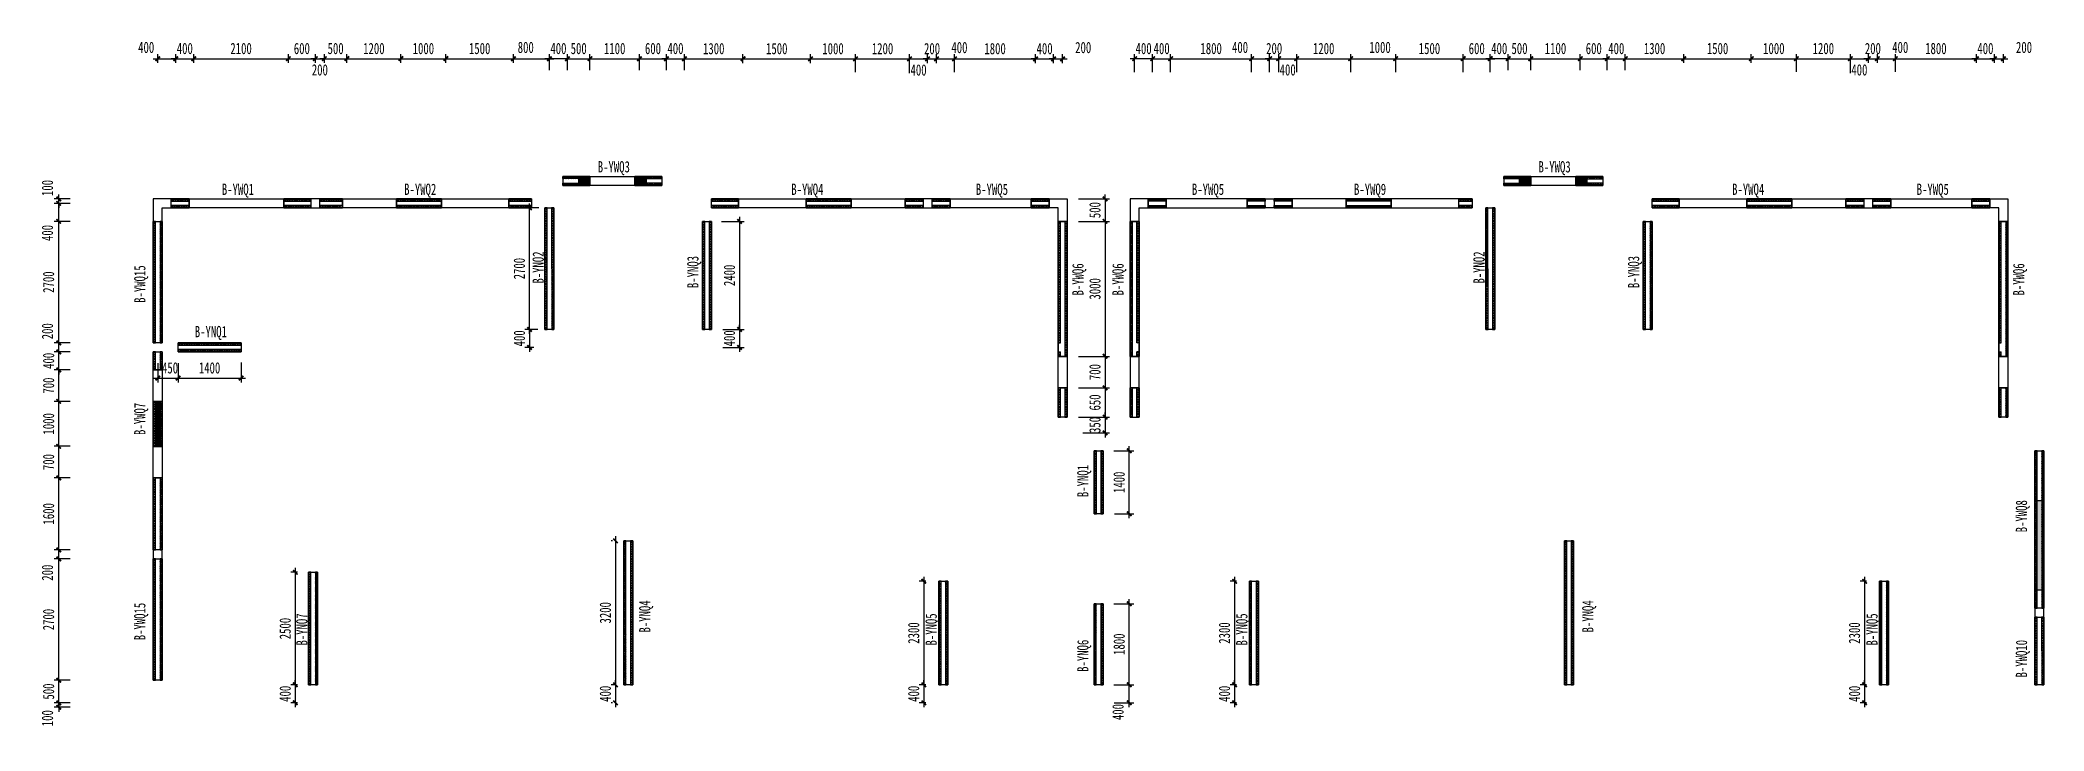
# Model space of a CAD drawing. Extents: x -3200781797 to -8106663, y 494714 to 1244925.
# Drawn here: x -3200781797 to -3200737282, y 766244 to 781599 of the extents above.
import ezdxf
from ezdxf.enums import TextEntityAlignment as Align

# ---------------------------------------------------------------- set-up
doc = ezdxf.new("R2010")
doc.units = 0
doc.header["$LTSCALE"] = 1000
doc.header["$MEASUREMENT"] = 0
doc.linetypes.add('DASH', pattern=[0.35, 0.25, -0.1])
doc.layers.get('Defpoints').update_dxf_attribs({"color": 30, "linetype": 'DASH'})
for name, color, linetype in [('3#4#5#$0$DIM', 3, 'Continuous'), ('3#4#5#$0$S-ANNO-TEXT', 7, 'Continuous'), ('3#4#5#$0$S-PC-FQ', 4, 'Continuous'), ('3#4#5#$0$S-PC-FQ-NYQ', 4, 'Continuous'), ('3#4#5#$0$S-PC-FQ-WYQ', 4, 'Continuous'), ('3#4#5#$0$可计入现浇段', 60, 'Continuous')]:
    doc.layers.add(name, color=color, linetype=linetype)
doc.styles.add('3#4#5#$0$宋体', font='', dxfattribs={"width": 0.8})
doc.styles.add('3#4#5#$0$楷体', font='', dxfattribs={"width": 0.7})
doc.styles.get('3#4#5#$0$宋体').set_extended_font_data('SimSun')
doc.styles.get('3#4#5#$0$楷体').set_extended_font_data('KaiTi_GB2312')
doc.dimstyles.new('3#4#5#$0$TSSD_100_100', dxfattribs={"dimtxt": 250, "dimasz": 100, "dimexe": 100, "dimexo": 250, "dimgap": 100, "dimtad": 1, "dimdec": 0, "dimzin": 0, "dimdsep": 46, "dimtxsty": '3#4#5#$0$楷体', "dimblk": '3#4#5#$0$_ArchTick', "dimcen": 0, "dimdle": 100, "dimclrt": 7, "dimadec": 0, "dimazin": 0, "dimtfac": 1, "dimtdec": 0, "dimtix": 1, "dimtmove": 2, "dimatfit": 3, "dimfxl": 1, "dimtolj": 1, "dimtzin": 0, "dimarcsym": 0})
pattern_1 = [(225, (-650407.22, -531464.02), (26.9407684, -26.9407684), []), (315, (-650407.22, -531464.02), (26.9407684, 26.9407684), [])]
pattern_2 = [(225, (-650407.22, -531614.02), (26.9407684, -26.9407684), []), (315, (-650407.22, -531614.02), (26.9407684, 26.9407684), [])]
pattern_3 = [(269.9942905, (110828.098, 3091305.449), (10.823449013, -18.751078648), [12.5, -25]), (29.9942905, (110828.098, 3091305.449), (10.82718595, 18.748921125), [12.5, -25]), (329.9942905, (110828.098, 3091305.449), (21.650634963, -0.002157522), [-25, 12.5])]
pattern_4 = [(225, (-646857.172, -531964.016), (26.9407684, -26.9407684), []), (315, (-646857.172, -531964.016), (26.9407684, 26.9407684), [])]
pattern_5 = [(225, (-646857.172, -532114.016), (26.9407684, -26.9407684), []), (315, (-646857.172, -532114.016), (26.9407684, 26.9407684), [])]
pattern_6 = [(225, (-644507.274, -531964.016), (26.9407684, -26.9407684), []), (315, (-644507.274, -531964.016), (26.9407684, 26.9407684), [])]
pattern_7 = [(225, (-644507.274, -532114.016), (26.9407684, -26.9407684), []), (315, (-644507.274, -532114.016), (26.9407684, 26.9407684), [])]

# ---------------------------------------------------------------- blocks, each defined once
blk = doc.blocks.new('3#4#5#$0$B-YNQ3')
at = {"layer": '3#4#5#$0$S-PC-FQ-WYQ'}
h = blk.add_hatch(dxfattribs=at)
h.set_pattern_fill('ANSI37', color=256, scale=12, angle=90)
h.set_pattern_definition([(135, (-992358.283, 833989.707), (-26.9407684, -26.9407684), []), (225, (-992358.283, 833989.707), (26.9407684, -26.9407684), [])])
h.paths.add_polyline_path([(-130556, 319088), (-130506, 319088), (-130506, 321488), (-130556, 321488)])
h = blk.add_hatch(dxfattribs=at)
h.set_pattern_fill('ANSI37', color=256, scale=12, angle=90)
h.set_pattern_definition([(135, (-992208.283, 833989.707), (-26.9407684, -26.9407684), []), (225, (-992208.283, 833989.707), (26.9407684, -26.9407684), [])])
h.paths.add_polyline_path([(-130406, 319088), (-130356, 319088), (-130356, 321488), (-130406, 321488)])
for points in [[(-130556, 319088), (-130506, 319088), (-130506, 321488), (-130556, 321488)], [(-130556, 321488), (-130356, 321488), (-130356, 319088), (-130556, 319088)], [(-130406, 319088), (-130356, 319088), (-130356, 321488), (-130406, 321488)]]:
    blk.add_lwpolyline(points, close=True, dxfattribs=at)
blk = doc.blocks.new('3#4#5#$0$_ArchTick')
at = {"color": 0, "linetype": 'ByBlock', "const_width": 0.4}
blk.add_lwpolyline([(-0.5, -0.5), (0.5, 0.5)], dxfattribs=at)
blk = doc.blocks.new('*D3406')
at = {"layer": '3#4#5#$0$DIM', "color": 0, "lineweight": -2, "transparency": 16777216}
for p, q in [((-1846, 8100), (-2201, 8100)), ((-2101, 7800), (-2101, 8200)), ((-1846, 7900), (-2201, 7900))]:
    blk.add_line(p, q, dxfattribs=at)
at = {"layer": 'Defpoints', "color": 0, "transparency": 16777216}
for p in [(-2101, 8100), (-1596, 8100), (-1596, 7900)]:
    blk.add_point(p, dxfattribs=at)
at = {"layer": '3#4#5#$0$DIM', "color": 0, "lineweight": -2, "transparency": 16777216, "xscale": 100, "yscale": 100, "zscale": 100}
for p, rotation in [((-2101, 8100), 90), ((-2101, 7900), 270)]:
    blk.add_blockref('3#4#5#$0$_ArchTick', p, dxfattribs=dict(at, rotation=rotation))
at = {"layer": '3#4#5#$0$DIM', "color": 7, "transparency": 16777216, "insert": (-2351, 8358), "char_height": 250, "attachment_point": 5, "rotation": 90, "style": '3#4#5#$0$楷体'}
blk.add_mtext('\\A1;200', dxfattribs=at)
blk = doc.blocks.new('*D3407')
at = {"layer": '3#4#5#$0$DIM', "color": 0, "lineweight": -2, "transparency": 16777216}
for p, q in [((-1846, 10800), (-2201, 10800)), ((-2101, 8000), (-2101, 10900)), ((-1846, 8100), (-2201, 8100))]:
    blk.add_line(p, q, dxfattribs=at)
at = {"layer": 'Defpoints', "color": 0, "transparency": 16777216}
for p in [(-2101, 10800), (-1596, 10800), (-1596, 8100)]:
    blk.add_point(p, dxfattribs=at)
at = {"layer": '3#4#5#$0$DIM', "color": 0, "lineweight": -2, "transparency": 16777216, "xscale": 100, "yscale": 100, "zscale": 100}
for p, rotation in [((-2101, 10800), 90), ((-2101, 8100), 270)]:
    blk.add_blockref('3#4#5#$0$_ArchTick', p, dxfattribs=dict(at, rotation=rotation))
at = {"layer": '3#4#5#$0$DIM', "color": 7, "transparency": 16777216, "insert": (-2326, 9450), "char_height": 250, "attachment_point": 5, "rotation": 90, "style": '3#4#5#$0$楷体'}
blk.add_mtext('\\A1;2700', dxfattribs=at)
blk = doc.blocks.new('*D3408')
at = {"layer": '3#4#5#$0$DIM', "color": 0, "lineweight": -2, "transparency": 16777216}
for p, q in [((-1846, 11300), (-2201, 11300)), ((-1846, 11200), (-2201, 11200)), ((-2101, 11300), (-2101, 11400)), ((-2101, 11200), (-2101, 11300)), ((-2101, 11200), (-2101, 11100))]:
    blk.add_line(p, q, dxfattribs=at)
at = {"layer": 'Defpoints', "color": 0, "transparency": 16777216}
for p in [(-2101, 11300), (-1596, 11300), (-1596, 11200)]:
    blk.add_point(p, dxfattribs=at)
at = {"layer": '3#4#5#$0$DIM', "color": 0, "lineweight": -2, "transparency": 16777216, "xscale": 100, "yscale": 100, "zscale": 100}
for p, rotation in [((-2101, 11300), 270), ((-2101, 11200), 90)]:
    blk.add_blockref('3#4#5#$0$_ArchTick', p, dxfattribs=dict(at, rotation=rotation))
at = {"layer": '3#4#5#$0$DIM', "color": 7, "transparency": 16777216, "insert": (-2351, 11542), "char_height": 250, "attachment_point": 5, "rotation": 90, "style": '3#4#5#$0$楷体'}
blk.add_mtext('\\A1;100', dxfattribs=at)
blk = doc.blocks.new('*D3409')
at = {"layer": '3#4#5#$0$DIM', "color": 0, "lineweight": -2, "transparency": 16777216}
for p, q in [((0, 14416), (600, 14416)), ((100, 14321), (100, 14516)), ((500, 14321), (500, 14516))]:
    blk.add_line(p, q, dxfattribs=at)
at = {"layer": 'Defpoints', "color": 0, "transparency": 16777216}
for p in [(500, 14416), (100, 14071), (500, 14071)]:
    blk.add_point(p, dxfattribs=at)
at = {"layer": '3#4#5#$0$DIM', "color": 0, "lineweight": -2, "transparency": 16777216, "xscale": 100, "yscale": 100, "zscale": 100, "rotation": 180}
blk.add_blockref('3#4#5#$0$_ArchTick', (100, 14416), dxfattribs=at)
at = {"layer": '3#4#5#$0$DIM', "color": 0, "lineweight": -2, "transparency": 16777216, "xscale": 100, "yscale": 100, "zscale": 100}
blk.add_blockref('3#4#5#$0$_ArchTick', (500, 14416), dxfattribs=at)
at = {"layer": '3#4#5#$0$DIM', "color": 7, "transparency": 16777216, "insert": (-158, 14666), "char_height": 250, "attachment_point": 5, "style": '3#4#5#$0$楷体'}
blk.add_mtext('\\A1;400', dxfattribs=at)
blk = doc.blocks.new('*D3410')
at = {"layer": '3#4#5#$0$DIM', "color": 0, "lineweight": -2, "transparency": 16777216}
for p, q in [((500, 14416), (400, 14416)), ((500, 14321), (500, 14516)), ((500, 14416), (900, 14416)), ((900, 14321), (900, 14516)), ((900, 14416), (1000, 14416))]:
    blk.add_line(p, q, dxfattribs=at)
at = {"layer": 'Defpoints', "color": 0, "transparency": 16777216}
for p in [(900, 14416), (500, 14071), (900, 14071)]:
    blk.add_point(p, dxfattribs=at)
at = {"layer": '3#4#5#$0$DIM', "color": 0, "lineweight": -2, "transparency": 16777216, "xscale": 100, "yscale": 100, "zscale": 100}
blk.add_blockref('3#4#5#$0$_ArchTick', (500, 14416), dxfattribs=at)
at = {"layer": '3#4#5#$0$DIM', "color": 0, "lineweight": -2, "transparency": 16777216, "xscale": 100, "yscale": 100, "zscale": 100, "rotation": 180}
blk.add_blockref('3#4#5#$0$_ArchTick', (900, 14416), dxfattribs=at)
at = {"layer": '3#4#5#$0$DIM', "color": 7, "transparency": 16777216, "insert": (700, 14641), "char_height": 250, "attachment_point": 5, "style": '3#4#5#$0$楷体'}
blk.add_mtext('\\A1;400', dxfattribs=at)
blk = doc.blocks.new('*D3411')
at = {"layer": '3#4#5#$0$DIM', "color": 0, "lineweight": -2, "transparency": 16777216}
for p, q in [((800, 14416), (3100, 14416)), ((900, 14321), (900, 14516)), ((3000, 14321), (3000, 14516))]:
    blk.add_line(p, q, dxfattribs=at)
at = {"layer": 'Defpoints', "color": 0, "transparency": 16777216}
for p in [(3000, 14416), (900, 14071), (3000, 14071)]:
    blk.add_point(p, dxfattribs=at)
at = {"layer": '3#4#5#$0$DIM', "color": 0, "lineweight": -2, "transparency": 16777216, "xscale": 100, "yscale": 100, "zscale": 100, "rotation": 180}
blk.add_blockref('3#4#5#$0$_ArchTick', (900, 14416), dxfattribs=at)
at = {"layer": '3#4#5#$0$DIM', "color": 0, "lineweight": -2, "transparency": 16777216, "xscale": 100, "yscale": 100, "zscale": 100}
blk.add_blockref('3#4#5#$0$_ArchTick', (3000, 14416), dxfattribs=at)
at = {"layer": '3#4#5#$0$DIM', "color": 7, "transparency": 16777216, "insert": (1950, 14641), "char_height": 250, "attachment_point": 5, "style": '3#4#5#$0$楷体'}
blk.add_mtext('\\A1;2100', dxfattribs=at)
blk = doc.blocks.new('*D3412')
at = {"layer": '3#4#5#$0$DIM', "color": 0, "lineweight": -2, "transparency": 16777216}
for p, q in [((2900, 14416), (3700, 14416)), ((3000, 14321), (3000, 14516)), ((3600, 14321), (3600, 14516))]:
    blk.add_line(p, q, dxfattribs=at)
at = {"layer": 'Defpoints', "color": 0, "transparency": 16777216}
for p in [(3600, 14416), (3000, 14071), (3600, 14071)]:
    blk.add_point(p, dxfattribs=at)
at = {"layer": '3#4#5#$0$DIM', "color": 0, "lineweight": -2, "transparency": 16777216, "xscale": 100, "yscale": 100, "zscale": 100, "rotation": 180}
blk.add_blockref('3#4#5#$0$_ArchTick', (3000, 14416), dxfattribs=at)
at = {"layer": '3#4#5#$0$DIM', "color": 0, "lineweight": -2, "transparency": 16777216, "xscale": 100, "yscale": 100, "zscale": 100}
blk.add_blockref('3#4#5#$0$_ArchTick', (3600, 14416), dxfattribs=at)
at = {"layer": '3#4#5#$0$DIM', "color": 7, "transparency": 16777216, "insert": (3300, 14641), "char_height": 250, "attachment_point": 5, "style": '3#4#5#$0$楷体'}
blk.add_mtext('\\A1;600', dxfattribs=at)
blk = doc.blocks.new('*D3413')
at = {"layer": '3#4#5#$0$DIM', "color": 0, "lineweight": -2, "transparency": 16777216}
for p, q in [((3600, 14416), (3500, 14416)), ((3600, 14321), (3600, 14516)), ((3600, 14416), (3800, 14416)), ((3800, 14321), (3800, 14516)), ((3800, 14416), (3900, 14416))]:
    blk.add_line(p, q, dxfattribs=at)
at = {"layer": 'Defpoints', "color": 0, "transparency": 16777216}
for p in [(3800, 14416), (3600, 14071), (3800, 14071)]:
    blk.add_point(p, dxfattribs=at)
at = {"layer": '3#4#5#$0$DIM', "color": 0, "lineweight": -2, "transparency": 16777216, "xscale": 100, "yscale": 100, "zscale": 100}
blk.add_blockref('3#4#5#$0$_ArchTick', (3600, 14416), dxfattribs=at)
at = {"layer": '3#4#5#$0$DIM', "color": 0, "lineweight": -2, "transparency": 16777216, "xscale": 100, "yscale": 100, "zscale": 100, "rotation": 180}
blk.add_blockref('3#4#5#$0$_ArchTick', (3800, 14416), dxfattribs=at)
at = {"layer": '3#4#5#$0$DIM', "color": 7, "transparency": 16777216, "insert": (3700, 14166), "char_height": 250, "attachment_point": 5, "style": '3#4#5#$0$楷体'}
blk.add_mtext('\\A1;200', dxfattribs=at)
blk = doc.blocks.new('*D3414')
at = {"layer": '3#4#5#$0$DIM', "color": 0, "lineweight": -2, "transparency": 16777216}
for p, q in [((3800, 14416), (3700, 14416)), ((3800, 14321), (3800, 14516)), ((3800, 14416), (4300, 14416)), ((4300, 14321), (4300, 14516)), ((4300, 14416), (4400, 14416))]:
    blk.add_line(p, q, dxfattribs=at)
at = {"layer": 'Defpoints', "color": 0, "transparency": 16777216}
for p in [(4300, 14416), (3800, 14071), (4300, 14071)]:
    blk.add_point(p, dxfattribs=at)
at = {"layer": '3#4#5#$0$DIM', "color": 0, "lineweight": -2, "transparency": 16777216, "xscale": 100, "yscale": 100, "zscale": 100}
blk.add_blockref('3#4#5#$0$_ArchTick', (3800, 14416), dxfattribs=at)
at = {"layer": '3#4#5#$0$DIM', "color": 0, "lineweight": -2, "transparency": 16777216, "xscale": 100, "yscale": 100, "zscale": 100, "rotation": 180}
blk.add_blockref('3#4#5#$0$_ArchTick', (4300, 14416), dxfattribs=at)
at = {"layer": '3#4#5#$0$DIM', "color": 7, "transparency": 16777216, "insert": (4050, 14641), "char_height": 250, "attachment_point": 5, "style": '3#4#5#$0$楷体'}
blk.add_mtext('\\A1;500', dxfattribs=at)
blk = doc.blocks.new('*D3415')
at = {"layer": '3#4#5#$0$DIM', "color": 0, "lineweight": -2, "transparency": 16777216}
for p, q in [((4200, 14416), (5600, 14416)), ((4300, 14321), (4300, 14516)), ((5500, 14321), (5500, 14516))]:
    blk.add_line(p, q, dxfattribs=at)
at = {"layer": 'Defpoints', "color": 0, "transparency": 16777216}
for p in [(5500, 14416), (4300, 14071), (5500, 14071)]:
    blk.add_point(p, dxfattribs=at)
at = {"layer": '3#4#5#$0$DIM', "color": 0, "lineweight": -2, "transparency": 16777216, "xscale": 100, "yscale": 100, "zscale": 100, "rotation": 180}
blk.add_blockref('3#4#5#$0$_ArchTick', (4300, 14416), dxfattribs=at)
at = {"layer": '3#4#5#$0$DIM', "color": 0, "lineweight": -2, "transparency": 16777216, "xscale": 100, "yscale": 100, "zscale": 100}
blk.add_blockref('3#4#5#$0$_ArchTick', (5500, 14416), dxfattribs=at)
at = {"layer": '3#4#5#$0$DIM', "color": 7, "transparency": 16777216, "insert": (4900, 14641), "char_height": 250, "attachment_point": 5, "style": '3#4#5#$0$楷体'}
blk.add_mtext('\\A1;1200', dxfattribs=at)
blk = doc.blocks.new('*D3416')
at = {"layer": '3#4#5#$0$DIM', "color": 0, "lineweight": -2, "transparency": 16777216}
for p, q in [((5400, 14416), (6600, 14416)), ((5500, 14321), (5500, 14516)), ((6500, 14321), (6500, 14516))]:
    blk.add_line(p, q, dxfattribs=at)
at = {"layer": 'Defpoints', "color": 0, "transparency": 16777216}
for p in [(6500, 14416), (5500, 14071), (6500, 14071)]:
    blk.add_point(p, dxfattribs=at)
at = {"layer": '3#4#5#$0$DIM', "color": 0, "lineweight": -2, "transparency": 16777216, "xscale": 100, "yscale": 100, "zscale": 100, "rotation": 180}
blk.add_blockref('3#4#5#$0$_ArchTick', (5500, 14416), dxfattribs=at)
at = {"layer": '3#4#5#$0$DIM', "color": 0, "lineweight": -2, "transparency": 16777216, "xscale": 100, "yscale": 100, "zscale": 100}
blk.add_blockref('3#4#5#$0$_ArchTick', (6500, 14416), dxfattribs=at)
at = {"layer": '3#4#5#$0$DIM', "color": 7, "transparency": 16777216, "insert": (6000, 14641), "char_height": 250, "attachment_point": 5, "style": '3#4#5#$0$楷体'}
blk.add_mtext('\\A1;1000', dxfattribs=at)
blk = doc.blocks.new('*D3417')
at = {"layer": '3#4#5#$0$DIM', "color": 0, "lineweight": -2, "transparency": 16777216}
for p, q in [((6400, 14416), (8100, 14416)), ((6500, 14321), (6500, 14516)), ((8000, 14321), (8000, 14516))]:
    blk.add_line(p, q, dxfattribs=at)
at = {"layer": 'Defpoints', "color": 0, "transparency": 16777216}
for p in [(8000, 14416), (6500, 14071), (8000, 14071)]:
    blk.add_point(p, dxfattribs=at)
at = {"layer": '3#4#5#$0$DIM', "color": 0, "lineweight": -2, "transparency": 16777216, "xscale": 100, "yscale": 100, "zscale": 100, "rotation": 180}
blk.add_blockref('3#4#5#$0$_ArchTick', (6500, 14416), dxfattribs=at)
at = {"layer": '3#4#5#$0$DIM', "color": 0, "lineweight": -2, "transparency": 16777216, "xscale": 100, "yscale": 100, "zscale": 100}
blk.add_blockref('3#4#5#$0$_ArchTick', (8000, 14416), dxfattribs=at)
at = {"layer": '3#4#5#$0$DIM', "color": 7, "transparency": 16777216, "insert": (7250, 14641), "char_height": 250, "attachment_point": 5, "style": '3#4#5#$0$楷体'}
blk.add_mtext('\\A1;1500', dxfattribs=at)
blk = doc.blocks.new('*D3418')
at = {"layer": '3#4#5#$0$DIM', "color": 0, "lineweight": -2, "transparency": 16777216}
for p, q in [((7900, 14416), (8900, 14416)), ((8000, 14321), (8000, 14516)), ((8800, 14321), (8800, 14516))]:
    blk.add_line(p, q, dxfattribs=at)
at = {"layer": 'Defpoints', "color": 0, "transparency": 16777216}
for p in [(8800, 14416), (8000, 14071), (8800, 14071)]:
    blk.add_point(p, dxfattribs=at)
at = {"layer": '3#4#5#$0$DIM', "color": 0, "lineweight": -2, "transparency": 16777216, "xscale": 100, "yscale": 100, "zscale": 100, "rotation": 180}
blk.add_blockref('3#4#5#$0$_ArchTick', (8000, 14416), dxfattribs=at)
at = {"layer": '3#4#5#$0$DIM', "color": 0, "lineweight": -2, "transparency": 16777216, "xscale": 100, "yscale": 100, "zscale": 100}
blk.add_blockref('3#4#5#$0$_ArchTick', (8800, 14416), dxfattribs=at)
at = {"layer": '3#4#5#$0$DIM', "color": 7, "transparency": 16777216, "insert": (8274, 14666), "char_height": 250, "attachment_point": 5, "style": '3#4#5#$0$楷体'}
blk.add_mtext('\\A1;800', dxfattribs=at)
blk = doc.blocks.new('*D3419')
at = {"layer": '3#4#5#$0$DIM', "color": 0, "lineweight": -2, "transparency": 16777216}
for p, q in [((9200, 14416), (9100, 14416)), ((9200, 14160), (9200, 14516)), ((9200, 14416), (9700, 14416)), ((9700, 14160), (9700, 14516)), ((9700, 14416), (9800, 14416))]:
    blk.add_line(p, q, dxfattribs=at)
at = {"layer": 'Defpoints', "color": 0, "transparency": 16777216}
for p in [(9700, 14416), (9200, 13910), (9700, 13910)]:
    blk.add_point(p, dxfattribs=at)
at = {"layer": '3#4#5#$0$DIM', "color": 0, "lineweight": -2, "transparency": 16777216, "xscale": 100, "yscale": 100, "zscale": 100}
blk.add_blockref('3#4#5#$0$_ArchTick', (9200, 14416), dxfattribs=at)
at = {"layer": '3#4#5#$0$DIM', "color": 0, "lineweight": -2, "transparency": 16777216, "xscale": 100, "yscale": 100, "zscale": 100, "rotation": 180}
blk.add_blockref('3#4#5#$0$_ArchTick', (9700, 14416), dxfattribs=at)
at = {"layer": '3#4#5#$0$DIM', "color": 7, "transparency": 16777216, "insert": (9450, 14641), "char_height": 250, "attachment_point": 5, "style": '3#4#5#$0$楷体'}
blk.add_mtext('\\A1;500', dxfattribs=at)
blk = doc.blocks.new('*D3420')
at = {"layer": '3#4#5#$0$DIM', "color": 0, "lineweight": -2, "transparency": 16777216}
for p, q in [((9600, 14416), (10900, 14416)), ((9700, 14160), (9700, 14516)), ((10800, 14160), (10800, 14516))]:
    blk.add_line(p, q, dxfattribs=at)
at = {"layer": 'Defpoints', "color": 0, "transparency": 16777216}
for p in [(10800, 14416), (9700, 13910), (10800, 13910)]:
    blk.add_point(p, dxfattribs=at)
at = {"layer": '3#4#5#$0$DIM', "color": 0, "lineweight": -2, "transparency": 16777216, "xscale": 100, "yscale": 100, "zscale": 100, "rotation": 180}
blk.add_blockref('3#4#5#$0$_ArchTick', (9700, 14416), dxfattribs=at)
at = {"layer": '3#4#5#$0$DIM', "color": 0, "lineweight": -2, "transparency": 16777216, "xscale": 100, "yscale": 100, "zscale": 100}
blk.add_blockref('3#4#5#$0$_ArchTick', (10800, 14416), dxfattribs=at)
at = {"layer": '3#4#5#$0$DIM', "color": 7, "transparency": 16777216, "insert": (10250, 14641), "char_height": 250, "attachment_point": 5, "style": '3#4#5#$0$楷体'}
blk.add_mtext('\\A1;1100', dxfattribs=at)
blk = doc.blocks.new('*D3421')
at = {"layer": '3#4#5#$0$DIM', "color": 0, "lineweight": -2, "transparency": 16777216}
for p, q in [((10700, 14416), (11500, 14416)), ((10800, 14160), (10800, 14516)), ((11400, 14160), (11400, 14516))]:
    blk.add_line(p, q, dxfattribs=at)
at = {"layer": 'Defpoints', "color": 0, "transparency": 16777216}
for p in [(11400, 14416), (10800, 13910), (11400, 13910)]:
    blk.add_point(p, dxfattribs=at)
at = {"layer": '3#4#5#$0$DIM', "color": 0, "lineweight": -2, "transparency": 16777216, "xscale": 100, "yscale": 100, "zscale": 100, "rotation": 180}
blk.add_blockref('3#4#5#$0$_ArchTick', (10800, 14416), dxfattribs=at)
at = {"layer": '3#4#5#$0$DIM', "color": 0, "lineweight": -2, "transparency": 16777216, "xscale": 100, "yscale": 100, "zscale": 100}
blk.add_blockref('3#4#5#$0$_ArchTick', (11400, 14416), dxfattribs=at)
at = {"layer": '3#4#5#$0$DIM', "color": 7, "transparency": 16777216, "insert": (11100, 14641), "char_height": 250, "attachment_point": 5, "style": '3#4#5#$0$楷体'}
blk.add_mtext('\\A1;600', dxfattribs=at)
blk = doc.blocks.new('*D3422')
at = {"layer": '3#4#5#$0$DIM', "color": 0, "lineweight": -2, "transparency": 16777216}
for p, q in [((11400, 14416), (11300, 14416)), ((11400, 14160), (11400, 14516)), ((11400, 14416), (11800, 14416)), ((11800, 14160), (11800, 14516)), ((11800, 14416), (11900, 14416))]:
    blk.add_line(p, q, dxfattribs=at)
at = {"layer": 'Defpoints', "color": 0, "transparency": 16777216}
for p in [(11800, 14416), (11400, 13910), (11800, 13910)]:
    blk.add_point(p, dxfattribs=at)
at = {"layer": '3#4#5#$0$DIM', "color": 0, "lineweight": -2, "transparency": 16777216, "xscale": 100, "yscale": 100, "zscale": 100}
blk.add_blockref('3#4#5#$0$_ArchTick', (11400, 14416), dxfattribs=at)
at = {"layer": '3#4#5#$0$DIM', "color": 0, "lineweight": -2, "transparency": 16777216, "xscale": 100, "yscale": 100, "zscale": 100, "rotation": 180}
blk.add_blockref('3#4#5#$0$_ArchTick', (11800, 14416), dxfattribs=at)
at = {"layer": '3#4#5#$0$DIM', "color": 7, "transparency": 16777216, "insert": (11600, 14641), "char_height": 250, "attachment_point": 5, "style": '3#4#5#$0$楷体'}
blk.add_mtext('\\A1;400', dxfattribs=at)
blk = doc.blocks.new('*D3423')
at = {"layer": '3#4#5#$0$DIM', "color": 0, "lineweight": -2, "transparency": 16777216}
for p, q in [((8800, 14416), (8700, 14416)), ((8800, 14160), (8800, 14516)), ((9200, 14416), (8800, 14416)), ((9200, 14160), (9200, 14516)), ((9200, 14416), (9300, 14416))]:
    blk.add_line(p, q, dxfattribs=at)
at = {"layer": 'Defpoints', "color": 0, "transparency": 16777216}
for p in [(8800, 14416), (8800, 13910), (9200, 13910)]:
    blk.add_point(p, dxfattribs=at)
at = {"layer": '3#4#5#$0$DIM', "color": 0, "lineweight": -2, "transparency": 16777216, "xscale": 100, "yscale": 100, "zscale": 100}
blk.add_blockref('3#4#5#$0$_ArchTick', (8800, 14416), dxfattribs=at)
at = {"layer": '3#4#5#$0$DIM', "color": 0, "lineweight": -2, "transparency": 16777216, "xscale": 100, "yscale": 100, "zscale": 100, "rotation": 180}
blk.add_blockref('3#4#5#$0$_ArchTick', (9200, 14416), dxfattribs=at)
at = {"layer": '3#4#5#$0$DIM', "color": 7, "transparency": 16777216, "insert": (9000, 14641), "char_height": 250, "attachment_point": 5, "style": '3#4#5#$0$楷体'}
blk.add_mtext('\\A1;400', dxfattribs=at)
blk = doc.blocks.new('*D3424')
at = {"layer": '3#4#5#$0$DIM', "color": 0, "lineweight": -2, "transparency": 16777216}
for p, q in [((11700, 14413), (13200, 14413)), ((11800, 14319), (11800, 14513)), ((13100, 14319), (13100, 14513))]:
    blk.add_line(p, q, dxfattribs=at)
at = {"layer": 'Defpoints', "color": 0, "transparency": 16777216}
for p in [(13100, 14413), (11800, 14069), (13100, 14069)]:
    blk.add_point(p, dxfattribs=at)
at = {"layer": '3#4#5#$0$DIM', "color": 0, "lineweight": -2, "transparency": 16777216, "xscale": 100, "yscale": 100, "zscale": 100, "rotation": 180}
blk.add_blockref('3#4#5#$0$_ArchTick', (11800, 14413), dxfattribs=at)
at = {"layer": '3#4#5#$0$DIM', "color": 0, "lineweight": -2, "transparency": 16777216, "xscale": 100, "yscale": 100, "zscale": 100}
blk.add_blockref('3#4#5#$0$_ArchTick', (13100, 14413), dxfattribs=at)
at = {"layer": '3#4#5#$0$DIM', "color": 7, "transparency": 16777216, "insert": (12450, 14638), "char_height": 250, "attachment_point": 5, "style": '3#4#5#$0$楷体'}
blk.add_mtext('\\A1;1300', dxfattribs=at)
blk = doc.blocks.new('*D3425')
at = {"layer": '3#4#5#$0$DIM', "color": 0, "lineweight": -2, "transparency": 16777216}
for p, q in [((13000, 14413), (14700, 14413)), ((13100, 14319), (13100, 14513)), ((14600, 14319), (14600, 14513))]:
    blk.add_line(p, q, dxfattribs=at)
at = {"layer": 'Defpoints', "color": 0, "transparency": 16777216}
for p in [(14600, 14413), (13100, 14069), (14600, 14069)]:
    blk.add_point(p, dxfattribs=at)
at = {"layer": '3#4#5#$0$DIM', "color": 0, "lineweight": -2, "transparency": 16777216, "xscale": 100, "yscale": 100, "zscale": 100, "rotation": 180}
blk.add_blockref('3#4#5#$0$_ArchTick', (13100, 14413), dxfattribs=at)
at = {"layer": '3#4#5#$0$DIM', "color": 0, "lineweight": -2, "transparency": 16777216, "xscale": 100, "yscale": 100, "zscale": 100}
blk.add_blockref('3#4#5#$0$_ArchTick', (14600, 14413), dxfattribs=at)
at = {"layer": '3#4#5#$0$DIM', "color": 7, "transparency": 16777216, "insert": (13850, 14638), "char_height": 250, "attachment_point": 5, "style": '3#4#5#$0$楷体'}
blk.add_mtext('\\A1;1500', dxfattribs=at)
blk = doc.blocks.new('*D3426')
at = {"layer": '3#4#5#$0$DIM', "color": 0, "lineweight": -2, "transparency": 16777216}
for p, q in [((14500, 14413), (15700, 14413)), ((14600, 14319), (14600, 14513)), ((15600, 14319), (15600, 14513))]:
    blk.add_line(p, q, dxfattribs=at)
at = {"layer": 'Defpoints', "color": 0, "transparency": 16777216}
for p in [(15600, 14413), (14600, 14069), (15600, 14069)]:
    blk.add_point(p, dxfattribs=at)
at = {"layer": '3#4#5#$0$DIM', "color": 0, "lineweight": -2, "transparency": 16777216, "xscale": 100, "yscale": 100, "zscale": 100, "rotation": 180}
blk.add_blockref('3#4#5#$0$_ArchTick', (14600, 14413), dxfattribs=at)
at = {"layer": '3#4#5#$0$DIM', "color": 0, "lineweight": -2, "transparency": 16777216, "xscale": 100, "yscale": 100, "zscale": 100}
blk.add_blockref('3#4#5#$0$_ArchTick', (15600, 14413), dxfattribs=at)
at = {"layer": '3#4#5#$0$DIM', "color": 7, "transparency": 16777216, "insert": (15100, 14638), "char_height": 250, "attachment_point": 5, "style": '3#4#5#$0$楷体'}
blk.add_mtext('\\A1;1000', dxfattribs=at)
blk = doc.blocks.new('*D3427')
at = {"layer": '3#4#5#$0$DIM', "color": 0, "lineweight": -2, "transparency": 16777216}
for p, q in [((15500, 14413), (16900, 14413)), ((15600, 14119), (15600, 14513)), ((16800, 14094), (16800, 14513))]:
    blk.add_line(p, q, dxfattribs=at)
at = {"layer": 'Defpoints', "color": 0, "transparency": 16777216}
for p in [(16800, 14413), (15600, 13869), (16800, 13844)]:
    blk.add_point(p, dxfattribs=at)
at = {"layer": '3#4#5#$0$DIM', "color": 0, "lineweight": -2, "transparency": 16777216, "xscale": 100, "yscale": 100, "zscale": 100, "rotation": 180}
blk.add_blockref('3#4#5#$0$_ArchTick', (15600, 14413), dxfattribs=at)
at = {"layer": '3#4#5#$0$DIM', "color": 0, "lineweight": -2, "transparency": 16777216, "xscale": 100, "yscale": 100, "zscale": 100}
blk.add_blockref('3#4#5#$0$_ArchTick', (16800, 14413), dxfattribs=at)
at = {"layer": '3#4#5#$0$DIM', "color": 7, "transparency": 16777216, "insert": (16200, 14638), "char_height": 250, "attachment_point": 5, "style": '3#4#5#$0$楷体'}
blk.add_mtext('\\A1;1200', dxfattribs=at)
blk = doc.blocks.new('*D3428')
at = {"layer": '3#4#5#$0$DIM', "color": 0, "lineweight": -2, "transparency": 16777216}
for p, q in [((16700, 14413), (17300, 14413)), ((16800, 14094), (16800, 14513)), ((17200, 14319), (17200, 14513))]:
    blk.add_line(p, q, dxfattribs=at)
at = {"layer": 'Defpoints', "color": 0, "transparency": 16777216}
for p in [(17200, 14413), (16800, 13844), (17200, 14069)]:
    blk.add_point(p, dxfattribs=at)
at = {"layer": '3#4#5#$0$DIM', "color": 0, "lineweight": -2, "transparency": 16777216, "xscale": 100, "yscale": 100, "zscale": 100, "rotation": 180}
blk.add_blockref('3#4#5#$0$_ArchTick', (16800, 14413), dxfattribs=at)
at = {"layer": '3#4#5#$0$DIM', "color": 0, "lineweight": -2, "transparency": 16777216, "xscale": 100, "yscale": 100, "zscale": 100}
blk.add_blockref('3#4#5#$0$_ArchTick', (17200, 14413), dxfattribs=at)
at = {"layer": '3#4#5#$0$DIM', "color": 7, "transparency": 16777216, "insert": (17000, 14163), "char_height": 250, "attachment_point": 5, "style": '3#4#5#$0$楷体'}
blk.add_mtext('\\A1;400', dxfattribs=at)
blk = doc.blocks.new('*D3429')
at = {"layer": '3#4#5#$0$DIM', "color": 0, "lineweight": -2, "transparency": 16777216}
for p, q in [((17200, 14413), (17100, 14413)), ((17200, 14319), (17200, 14513)), ((17200, 14413), (17400, 14413)), ((17400, 14319), (17400, 14513)), ((17400, 14413), (17500, 14413))]:
    blk.add_line(p, q, dxfattribs=at)
at = {"layer": 'Defpoints', "color": 0, "transparency": 16777216}
for p in [(17400, 14413), (17200, 14069), (17400, 14069)]:
    blk.add_point(p, dxfattribs=at)
at = {"layer": '3#4#5#$0$DIM', "color": 0, "lineweight": -2, "transparency": 16777216, "xscale": 100, "yscale": 100, "zscale": 100}
blk.add_blockref('3#4#5#$0$_ArchTick', (17200, 14413), dxfattribs=at)
at = {"layer": '3#4#5#$0$DIM', "color": 0, "lineweight": -2, "transparency": 16777216, "xscale": 100, "yscale": 100, "zscale": 100, "rotation": 180}
blk.add_blockref('3#4#5#$0$_ArchTick', (17400, 14413), dxfattribs=at)
at = {"layer": '3#4#5#$0$DIM', "color": 7, "transparency": 16777216, "insert": (17300, 14638), "char_height": 250, "attachment_point": 5, "style": '3#4#5#$0$楷体'}
blk.add_mtext('\\A1;200', dxfattribs=at)
blk = doc.blocks.new('*D3430')
at = {"layer": '3#4#5#$0$DIM', "color": 0, "lineweight": -2, "transparency": 16777216}
for p, q in [((17300, 14413), (17900, 14413)), ((17400, 14319), (17400, 14513)), ((17800, 14119), (17800, 14513))]:
    blk.add_line(p, q, dxfattribs=at)
at = {"layer": 'Defpoints', "color": 0, "transparency": 16777216}
for p in [(17800, 14413), (17400, 14069), (17800, 13869)]:
    blk.add_point(p, dxfattribs=at)
at = {"layer": '3#4#5#$0$DIM', "color": 0, "lineweight": -2, "transparency": 16777216, "xscale": 100, "yscale": 100, "zscale": 100, "rotation": 180}
blk.add_blockref('3#4#5#$0$_ArchTick', (17400, 14413), dxfattribs=at)
at = {"layer": '3#4#5#$0$DIM', "color": 0, "lineweight": -2, "transparency": 16777216, "xscale": 100, "yscale": 100, "zscale": 100}
blk.add_blockref('3#4#5#$0$_ArchTick', (17800, 14413), dxfattribs=at)
at = {"layer": '3#4#5#$0$DIM', "color": 7, "transparency": 16777216, "insert": (17908, 14663), "char_height": 250, "attachment_point": 5, "style": '3#4#5#$0$楷体'}
blk.add_mtext('\\A1;400', dxfattribs=at)
blk = doc.blocks.new('*D3431')
at = {"layer": '3#4#5#$0$DIM', "color": 0, "lineweight": -2, "transparency": 16777216}
for p, q in [((17700, 14413), (19700, 14413)), ((17800, 14119), (17800, 14513)), ((19600, 14319), (19600, 14513))]:
    blk.add_line(p, q, dxfattribs=at)
at = {"layer": 'Defpoints', "color": 0, "transparency": 16777216}
for p in [(19600, 14413), (17800, 13869), (19600, 14069)]:
    blk.add_point(p, dxfattribs=at)
at = {"layer": '3#4#5#$0$DIM', "color": 0, "lineweight": -2, "transparency": 16777216, "xscale": 100, "yscale": 100, "zscale": 100, "rotation": 180}
blk.add_blockref('3#4#5#$0$_ArchTick', (17800, 14413), dxfattribs=at)
at = {"layer": '3#4#5#$0$DIM', "color": 0, "lineweight": -2, "transparency": 16777216, "xscale": 100, "yscale": 100, "zscale": 100}
blk.add_blockref('3#4#5#$0$_ArchTick', (19600, 14413), dxfattribs=at)
at = {"layer": '3#4#5#$0$DIM', "color": 7, "transparency": 16777216, "insert": (18700, 14638), "char_height": 250, "attachment_point": 5, "style": '3#4#5#$0$楷体'}
blk.add_mtext('\\A1;1800', dxfattribs=at)
blk = doc.blocks.new('*D3432')
at = {"layer": '3#4#5#$0$DIM', "color": 0, "lineweight": -2, "transparency": 16777216}
for p, q in [((19600, 14413), (19500, 14413)), ((19600, 14319), (19600, 14513)), ((19600, 14413), (20000, 14413)), ((20000, 14319), (20000, 14513)), ((20000, 14413), (20100, 14413))]:
    blk.add_line(p, q, dxfattribs=at)
at = {"layer": 'Defpoints', "color": 0, "transparency": 16777216}
for p in [(20000, 14413), (19600, 14069), (20000, 14069)]:
    blk.add_point(p, dxfattribs=at)
at = {"layer": '3#4#5#$0$DIM', "color": 0, "lineweight": -2, "transparency": 16777216, "xscale": 100, "yscale": 100, "zscale": 100}
blk.add_blockref('3#4#5#$0$_ArchTick', (19600, 14413), dxfattribs=at)
at = {"layer": '3#4#5#$0$DIM', "color": 0, "lineweight": -2, "transparency": 16777216, "xscale": 100, "yscale": 100, "zscale": 100, "rotation": 180}
blk.add_blockref('3#4#5#$0$_ArchTick', (20000, 14413), dxfattribs=at)
at = {"layer": '3#4#5#$0$DIM', "color": 7, "transparency": 16777216, "insert": (19800, 14638), "char_height": 250, "attachment_point": 5, "style": '3#4#5#$0$楷体'}
blk.add_mtext('\\A1;400', dxfattribs=at)
blk = doc.blocks.new('*D3433')
at = {"layer": '3#4#5#$0$DIM', "color": 0, "lineweight": -2, "transparency": 16777216}
for p, q in [((20000, 14413), (19900, 14413)), ((20000, 14319), (20000, 14513)), ((20000, 14413), (20200, 14413)), ((20200, 14319), (20200, 14513)), ((20200, 14413), (20300, 14413))]:
    blk.add_line(p, q, dxfattribs=at)
at = {"layer": 'Defpoints', "color": 0, "transparency": 16777216}
for p in [(20200, 14413), (20000, 14069), (20200, 14069)]:
    blk.add_point(p, dxfattribs=at)
at = {"layer": '3#4#5#$0$DIM', "color": 0, "lineweight": -2, "transparency": 16777216, "xscale": 100, "yscale": 100, "zscale": 100}
blk.add_blockref('3#4#5#$0$_ArchTick', (20000, 14413), dxfattribs=at)
at = {"layer": '3#4#5#$0$DIM', "color": 0, "lineweight": -2, "transparency": 16777216, "xscale": 100, "yscale": 100, "zscale": 100, "rotation": 180}
blk.add_blockref('3#4#5#$0$_ArchTick', (20200, 14413), dxfattribs=at)
at = {"layer": '3#4#5#$0$DIM', "color": 7, "transparency": 16777216, "insert": (20658, 14663), "char_height": 250, "attachment_point": 5, "style": '3#4#5#$0$楷体'}
blk.add_mtext('\\A1;200', dxfattribs=at)
blk = doc.blocks.new('*D3434')
at = {"layer": '3#4#5#$0$DIM', "color": 0, "lineweight": -2, "transparency": 16777216}
for p, q in [((20550, 11300), (21244, 11300)), ((21144, 11300), (21144, 11400)), ((21144, 11300), (21144, 10800)), ((20550, 10800), (21244, 10800)), ((21144, 10800), (21144, 10700))]:
    blk.add_line(p, q, dxfattribs=at)
at = {"layer": 'Defpoints', "color": 0, "transparency": 16777216}
for p in [(20300, 11300), (20300, 10800), (21144, 10800)]:
    blk.add_point(p, dxfattribs=at)
at = {"layer": '3#4#5#$0$DIM', "color": 0, "lineweight": -2, "transparency": 16777216, "xscale": 100, "yscale": 100, "zscale": 100}
for p, rotation in [((21144, 11300), 270), ((21144, 10800), 90)]:
    blk.add_blockref('3#4#5#$0$_ArchTick', p, dxfattribs=dict(at, rotation=rotation))
at = {"layer": '3#4#5#$0$DIM', "color": 7, "transparency": 16777216, "insert": (20919, 11050), "char_height": 250, "attachment_point": 5, "rotation": 90, "style": '3#4#5#$0$楷体'}
blk.add_mtext('\\A1;500', dxfattribs=at)
blk = doc.blocks.new('*D3435')
at = {"layer": '3#4#5#$0$DIM', "color": 0, "lineweight": -2, "transparency": 16777216}
for p, q in [((20550, 10800), (21244, 10800)), ((21144, 10900), (21144, 7700)), ((20551, 7800), (21244, 7800))]:
    blk.add_line(p, q, dxfattribs=at)
at = {"layer": 'Defpoints', "color": 0, "transparency": 16777216}
for p in [(20300, 10800), (20301, 7800), (21144, 7800)]:
    blk.add_point(p, dxfattribs=at)
at = {"layer": '3#4#5#$0$DIM', "color": 0, "lineweight": -2, "transparency": 16777216, "xscale": 100, "yscale": 100, "zscale": 100}
for p, rotation in [((21144, 10800), 90), ((21144, 7800), 270)]:
    blk.add_blockref('3#4#5#$0$_ArchTick', p, dxfattribs=dict(at, rotation=rotation))
at = {"layer": '3#4#5#$0$DIM', "color": 7, "transparency": 16777216, "insert": (20919, 9300), "char_height": 250, "attachment_point": 5, "rotation": 90, "style": '3#4#5#$0$楷体'}
blk.add_mtext('\\A1;3000', dxfattribs=at)
blk = doc.blocks.new('*D3436')
at = {"layer": '3#4#5#$0$DIM', "color": 0, "lineweight": -2, "transparency": 16777216}
for p, q in [((20550, 7800), (21244, 7800)), ((21144, 7900), (21144, 7000)), ((20551, 7100), (21244, 7100))]:
    blk.add_line(p, q, dxfattribs=at)
at = {"layer": 'Defpoints', "color": 0, "transparency": 16777216}
for p in [(20300, 7800), (20301, 7100), (21144, 7100)]:
    blk.add_point(p, dxfattribs=at)
at = {"layer": '3#4#5#$0$DIM', "color": 0, "lineweight": -2, "transparency": 16777216, "xscale": 100, "yscale": 100, "zscale": 100}
for p, rotation in [((21144, 7800), 90), ((21144, 7100), 270)]:
    blk.add_blockref('3#4#5#$0$_ArchTick', p, dxfattribs=dict(at, rotation=rotation))
at = {"layer": '3#4#5#$0$DIM', "color": 7, "transparency": 16777216, "insert": (20919, 7450), "char_height": 250, "attachment_point": 5, "rotation": 90, "style": '3#4#5#$0$楷体'}
blk.add_mtext('\\A1;700', dxfattribs=at)
blk = doc.blocks.new('*D3437')
at = {"layer": '3#4#5#$0$DIM', "color": 0, "lineweight": -2, "transparency": 16777216}
for p, q in [((21144, 7200), (21144, 6350)), ((20551, 7100), (21244, 7100)), ((20550, 6450), (21244, 6450))]:
    blk.add_line(p, q, dxfattribs=at)
at = {"layer": 'Defpoints', "color": 0, "transparency": 16777216}
for p in [(20301, 7100), (20300, 6450), (21144, 6450)]:
    blk.add_point(p, dxfattribs=at)
at = {"layer": '3#4#5#$0$DIM', "color": 0, "lineweight": -2, "transparency": 16777216, "xscale": 100, "yscale": 100, "zscale": 100}
for p, rotation in [((21144, 7100), 90), ((21144, 6450), 270)]:
    blk.add_blockref('3#4#5#$0$_ArchTick', p, dxfattribs=dict(at, rotation=rotation))
at = {"layer": '3#4#5#$0$DIM', "color": 7, "transparency": 16777216, "insert": (20919, 6775), "char_height": 250, "attachment_point": 5, "rotation": 90, "style": '3#4#5#$0$楷体'}
blk.add_mtext('\\A1;650', dxfattribs=at)
blk = doc.blocks.new('*D3438')
at = {"layer": '3#4#5#$0$DIM', "color": 0, "lineweight": -2, "transparency": 16777216}
for p, q in [((21350, 500), (21782, 500)), ((21682, 0), (21682, 600)), ((21347, 100), (21782, 100))]:
    blk.add_line(p, q, dxfattribs=at)
at = {"layer": 'Defpoints', "color": 0, "transparency": 16777216}
for p in [(21100, 500), (21682, 500), (21097, 100)]:
    blk.add_point(p, dxfattribs=at)
at = {"layer": '3#4#5#$0$DIM', "color": 0, "lineweight": -2, "transparency": 16777216, "xscale": 100, "yscale": 100, "zscale": 100}
for p, rotation in [((21682, 500), 90), ((21682, 100), 270)]:
    blk.add_blockref('3#4#5#$0$_ArchTick', p, dxfattribs=dict(at, rotation=rotation))
at = {"layer": '3#4#5#$0$DIM', "color": 7, "transparency": 16777216, "insert": (21432, -106), "char_height": 250, "attachment_point": 5, "rotation": 90, "style": '3#4#5#$0$楷体'}
blk.add_mtext('\\A1;400', dxfattribs=at)
blk = doc.blocks.new('*D3439')
at = {"layer": '3#4#5#$0$DIM', "color": 0, "lineweight": -2, "transparency": 16777216}
for p, q in [((21682, 4200), (21682, 5800)), ((21339, 5700), (21782, 5700)), ((21351, 4300), (21782, 4300))]:
    blk.add_line(p, q, dxfattribs=at)
at = {"layer": 'Defpoints', "color": 0, "transparency": 16777216}
for p in [(21089, 5700), (21682, 5700), (21101, 4300)]:
    blk.add_point(p, dxfattribs=at)
at = {"layer": '3#4#5#$0$DIM', "color": 0, "lineweight": -2, "transparency": 16777216, "xscale": 100, "yscale": 100, "zscale": 100}
for p, rotation in [((21682, 5700), 90), ((21682, 4300), 270)]:
    blk.add_blockref('3#4#5#$0$_ArchTick', p, dxfattribs=dict(at, rotation=rotation))
at = {"layer": '3#4#5#$0$DIM', "color": 7, "transparency": 16777216, "insert": (21457, 5000), "char_height": 250, "attachment_point": 5, "rotation": 90, "style": '3#4#5#$0$楷体'}
blk.add_mtext('\\A1;1400', dxfattribs=at)
blk = doc.blocks.new('*D3440')
at = {"layer": '3#4#5#$0$DIM', "color": 0, "lineweight": -2, "transparency": 16777216}
for p, q in [((3200, 500), (3055, 500)), ((3155, 500), (3155, 600)), ((3155, 500), (3155, 100)), ((3200, 100), (3055, 100)), ((3155, 100), (3155, 0))]:
    blk.add_line(p, q, dxfattribs=at)
at = {"layer": 'Defpoints', "color": 0, "transparency": 16777216}
for p in [(3450, 500), (3155, 100), (3450, 100)]:
    blk.add_point(p, dxfattribs=at)
at = {"layer": '3#4#5#$0$DIM', "color": 0, "lineweight": -2, "transparency": 16777216, "xscale": 100, "yscale": 100, "zscale": 100}
for p, rotation in [((3155, 500), 270), ((3155, 100), 90)]:
    blk.add_blockref('3#4#5#$0$_ArchTick', p, dxfattribs=dict(at, rotation=rotation))
at = {"layer": '3#4#5#$0$DIM', "color": 7, "transparency": 16777216, "insert": (2930, 300), "char_height": 250, "attachment_point": 5, "rotation": 90, "style": '3#4#5#$0$楷体'}
blk.add_mtext('\\A1;400', dxfattribs=at)
blk = doc.blocks.new('*D3441')
at = {"layer": '3#4#5#$0$DIM', "color": 0, "lineweight": -2, "transparency": 16777216}
for p, q in [((3200, 3000), (3055, 3000)), ((3155, 3100), (3155, 400)), ((3200, 500), (3055, 500))]:
    blk.add_line(p, q, dxfattribs=at)
at = {"layer": 'Defpoints', "color": 0, "transparency": 16777216}
for p in [(3450, 3000), (3155, 500), (3450, 500)]:
    blk.add_point(p, dxfattribs=at)
at = {"layer": '3#4#5#$0$DIM', "color": 0, "lineweight": -2, "transparency": 16777216, "xscale": 100, "yscale": 100, "zscale": 100}
for p, rotation in [((3155, 3000), 90), ((3155, 500), 270)]:
    blk.add_blockref('3#4#5#$0$_ArchTick', p, dxfattribs=dict(at, rotation=rotation))
at = {"layer": '3#4#5#$0$DIM', "color": 7, "transparency": 16777216, "insert": (2930, 1750), "char_height": 250, "attachment_point": 5, "rotation": 90, "style": '3#4#5#$0$楷体'}
blk.add_mtext('\\A1;2500', dxfattribs=at)
blk = doc.blocks.new('*D3442')
at = {"layer": '3#4#5#$0$DIM', "color": 0, "lineweight": -2, "transparency": 16777216}
for p, q in [((10200, 3700), (10168, 3700)), ((10268, 3800), (10268, 400)), ((10200, 500), (10168, 500))]:
    blk.add_line(p, q, dxfattribs=at)
at = {"layer": 'Defpoints', "color": 0, "transparency": 16777216}
for p in [(10450, 3700), (10268, 500), (10450, 500)]:
    blk.add_point(p, dxfattribs=at)
at = {"layer": '3#4#5#$0$DIM', "color": 0, "lineweight": -2, "transparency": 16777216, "xscale": 100, "yscale": 100, "zscale": 100}
for p, rotation in [((10268, 3700), 90), ((10268, 500), 270)]:
    blk.add_blockref('3#4#5#$0$_ArchTick', p, dxfattribs=dict(at, rotation=rotation))
at = {"layer": '3#4#5#$0$DIM', "color": 7, "transparency": 16777216, "insert": (10043, 2100), "char_height": 250, "attachment_point": 5, "rotation": 90, "style": '3#4#5#$0$楷体'}
blk.add_mtext('\\A1;3200', dxfattribs=at)
blk = doc.blocks.new('*D3443')
at = {"layer": '3#4#5#$0$DIM', "color": 0, "lineweight": -2, "transparency": 16777216}
for p, q in [((17162, 500), (17017, 500)), ((17117, 500), (17117, 600)), ((17117, 500), (17117, 100)), ((17162, 100), (17017, 100)), ((17117, 100), (17117, 0))]:
    blk.add_line(p, q, dxfattribs=at)
at = {"layer": 'Defpoints', "color": 0, "transparency": 16777216}
for p in [(17412, 500), (17117, 100), (17412, 100)]:
    blk.add_point(p, dxfattribs=at)
at = {"layer": '3#4#5#$0$DIM', "color": 0, "lineweight": -2, "transparency": 16777216, "xscale": 100, "yscale": 100, "zscale": 100}
for p, rotation in [((17117, 500), 270), ((17117, 100), 90)]:
    blk.add_blockref('3#4#5#$0$_ArchTick', p, dxfattribs=dict(at, rotation=rotation))
at = {"layer": '3#4#5#$0$DIM', "color": 7, "transparency": 16777216, "insert": (16892, 300), "char_height": 250, "attachment_point": 5, "rotation": 90, "style": '3#4#5#$0$楷体'}
blk.add_mtext('\\A1;400', dxfattribs=at)
blk = doc.blocks.new('*D3444')
at = {"layer": '3#4#5#$0$DIM', "color": 0, "lineweight": -2, "transparency": 16777216}
for p, q in [((17162, 2800), (17017, 2800)), ((17117, 2900), (17117, 400)), ((17162, 500), (17017, 500))]:
    blk.add_line(p, q, dxfattribs=at)
at = {"layer": 'Defpoints', "color": 0, "transparency": 16777216}
for p in [(17412, 2800), (17117, 500), (17412, 500)]:
    blk.add_point(p, dxfattribs=at)
at = {"layer": '3#4#5#$0$DIM', "color": 0, "lineweight": -2, "transparency": 16777216, "xscale": 100, "yscale": 100, "zscale": 100}
for p, rotation in [((17117, 2800), 90), ((17117, 500), 270)]:
    blk.add_blockref('3#4#5#$0$_ArchTick', p, dxfattribs=dict(at, rotation=rotation))
at = {"layer": '3#4#5#$0$DIM', "color": 7, "transparency": 16777216, "insert": (16892, 1650), "char_height": 250, "attachment_point": 5, "rotation": 90, "style": '3#4#5#$0$楷体'}
blk.add_mtext('\\A1;2300', dxfattribs=at)
blk = doc.blocks.new('*D3445')
at = {"layer": '3#4#5#$0$DIM', "color": 0, "lineweight": -2, "transparency": 16777216}
for p, q in [((8357, 8300), (8357, 11200)), ((8566, 11100), (8257, 11100)), ((8541, 8400), (8257, 8400))]:
    blk.add_line(p, q, dxfattribs=at)
at = {"layer": 'Defpoints', "color": 0, "transparency": 16777216}
for p in [(8357, 11100), (8816, 11100), (8791, 8400)]:
    blk.add_point(p, dxfattribs=at)
at = {"layer": '3#4#5#$0$DIM', "color": 0, "lineweight": -2, "transparency": 16777216, "xscale": 100, "yscale": 100, "zscale": 100}
for p, rotation in [((8357, 11100), 90), ((8357, 8400), 270)]:
    blk.add_blockref('3#4#5#$0$_ArchTick', p, dxfattribs=dict(at, rotation=rotation))
at = {"layer": '3#4#5#$0$DIM', "color": 7, "transparency": 16777216, "insert": (8132, 9750), "char_height": 250, "attachment_point": 5, "rotation": 90, "style": '3#4#5#$0$楷体'}
blk.add_mtext('\\A1;2700', dxfattribs=at)
blk = doc.blocks.new('*D3446')
at = {"layer": '3#4#5#$0$DIM', "color": 0, "lineweight": -2, "transparency": 16777216}
for p, q in [((12625, 10800), (13124, 10800)), ((13024, 10900), (13024, 8300)), ((12650, 8400), (13124, 8400))]:
    blk.add_line(p, q, dxfattribs=at)
at = {"layer": 'Defpoints', "color": 0, "transparency": 16777216}
for p in [(12375, 10800), (12400, 8400), (13024, 8400)]:
    blk.add_point(p, dxfattribs=at)
at = {"layer": '3#4#5#$0$DIM', "color": 0, "lineweight": -2, "transparency": 16777216, "xscale": 100, "yscale": 100, "zscale": 100}
for p, rotation in [((13024, 10800), 90), ((13024, 8400), 270)]:
    blk.add_blockref('3#4#5#$0$_ArchTick', p, dxfattribs=dict(at, rotation=rotation))
at = {"layer": '3#4#5#$0$DIM', "color": 7, "transparency": 16777216, "insert": (12799, 9600), "char_height": 250, "attachment_point": 5, "rotation": 90, "style": '3#4#5#$0$楷体'}
blk.add_mtext('\\A1;2400', dxfattribs=at)
blk = doc.blocks.new('*D3447')
at = {"layer": '3#4#5#$0$DIM', "color": 0, "lineweight": -2, "transparency": 16777216}
for p, q in [((10250, 500), (10168, 500)), ((10268, 500), (10268, 600)), ((10268, 500), (10268, 100)), ((10200, 100), (10168, 100)), ((10268, 100), (10268, 0))]:
    blk.add_line(p, q, dxfattribs=at)
at = {"layer": 'Defpoints', "color": 0, "transparency": 16777216}
for p in [(10500, 500), (10268, 100), (10450, 100)]:
    blk.add_point(p, dxfattribs=at)
at = {"layer": '3#4#5#$0$DIM', "color": 0, "lineweight": -2, "transparency": 16777216, "xscale": 100, "yscale": 100, "zscale": 100}
for p, rotation in [((10268, 500), 270), ((10268, 100), 90)]:
    blk.add_blockref('3#4#5#$0$_ArchTick', p, dxfattribs=dict(at, rotation=rotation))
at = {"layer": '3#4#5#$0$DIM', "color": 7, "transparency": 16777216, "insert": (10043, 300), "char_height": 250, "attachment_point": 5, "rotation": 90, "style": '3#4#5#$0$楷体'}
blk.add_mtext('\\A1;400', dxfattribs=at)
blk = doc.blocks.new('*D3369')
at = {"layer": '3#4#5#$0$DIM', "color": 0, "lineweight": -2, "transparency": 16777216}
for p, q in [((22200, 14416), (22100, 14416)), ((22200, 14119), (22200, 14516)), ((22200, 14416), (22600, 14416)), ((22600, 14119), (22600, 14516)), ((22600, 14416), (22700, 14416))]:
    blk.add_line(p, q, dxfattribs=at)
at = {"layer": 'Defpoints', "color": 0, "transparency": 16777216}
for p in [(22600, 14416), (22200, 13869), (22600, 13869)]:
    blk.add_point(p, dxfattribs=at)
at = {"layer": '3#4#5#$0$DIM', "color": 0, "lineweight": -2, "transparency": 16777216, "xscale": 100, "yscale": 100, "zscale": 100}
blk.add_blockref('3#4#5#$0$_ArchTick', (22200, 14416), dxfattribs=at)
at = {"layer": '3#4#5#$0$DIM', "color": 0, "lineweight": -2, "transparency": 16777216, "xscale": 100, "yscale": 100, "zscale": 100, "rotation": 180}
blk.add_blockref('3#4#5#$0$_ArchTick', (22600, 14416), dxfattribs=at)
at = {"layer": '3#4#5#$0$DIM', "color": 7, "transparency": 16777216, "insert": (22400, 14641), "char_height": 250, "attachment_point": 5, "style": '3#4#5#$0$楷体'}
blk.add_mtext('\\A1;400', dxfattribs=at)
blk = doc.blocks.new('*D3370')
at = {"layer": '3#4#5#$0$DIM', "color": 0, "lineweight": -2, "transparency": 16777216}
for p, q in [((22500, 14416), (24500, 14416)), ((22600, 14119), (22600, 14516)), ((24400, 14119), (24400, 14516))]:
    blk.add_line(p, q, dxfattribs=at)
at = {"layer": 'Defpoints', "color": 0, "transparency": 16777216}
for p in [(24400, 14416), (22600, 13869), (24400, 13869)]:
    blk.add_point(p, dxfattribs=at)
at = {"layer": '3#4#5#$0$DIM', "color": 0, "lineweight": -2, "transparency": 16777216, "xscale": 100, "yscale": 100, "zscale": 100, "rotation": 180}
blk.add_blockref('3#4#5#$0$_ArchTick', (22600, 14416), dxfattribs=at)
at = {"layer": '3#4#5#$0$DIM', "color": 0, "lineweight": -2, "transparency": 16777216, "xscale": 100, "yscale": 100, "zscale": 100}
blk.add_blockref('3#4#5#$0$_ArchTick', (24400, 14416), dxfattribs=at)
at = {"layer": '3#4#5#$0$DIM', "color": 7, "transparency": 16777216, "insert": (23500, 14641), "char_height": 250, "attachment_point": 5, "style": '3#4#5#$0$楷体'}
blk.add_mtext('\\A1;1800', dxfattribs=at)
blk = doc.blocks.new('*D3371')
at = {"layer": '3#4#5#$0$DIM', "color": 0, "lineweight": -2, "transparency": 16777216}
for p, q in [((24300, 14416), (24900, 14416)), ((24400, 14119), (24400, 14516)), ((24800, 14119), (24800, 14516))]:
    blk.add_line(p, q, dxfattribs=at)
at = {"layer": 'Defpoints', "color": 0, "transparency": 16777216}
for p in [(24800, 14416), (24400, 13869), (24800, 13869)]:
    blk.add_point(p, dxfattribs=at)
at = {"layer": '3#4#5#$0$DIM', "color": 0, "lineweight": -2, "transparency": 16777216, "xscale": 100, "yscale": 100, "zscale": 100, "rotation": 180}
blk.add_blockref('3#4#5#$0$_ArchTick', (24400, 14416), dxfattribs=at)
at = {"layer": '3#4#5#$0$DIM', "color": 0, "lineweight": -2, "transparency": 16777216, "xscale": 100, "yscale": 100, "zscale": 100}
blk.add_blockref('3#4#5#$0$_ArchTick', (24800, 14416), dxfattribs=at)
at = {"layer": '3#4#5#$0$DIM', "color": 7, "transparency": 16777216, "insert": (24142, 14666), "char_height": 250, "attachment_point": 5, "style": '3#4#5#$0$楷体'}
blk.add_mtext('\\A1;400', dxfattribs=at)
blk = doc.blocks.new('*D3372')
at = {"layer": '3#4#5#$0$DIM', "color": 0, "lineweight": -2, "transparency": 16777216}
for p, q in [((24800, 14416), (24700, 14416)), ((24800, 14119), (24800, 14516)), ((24800, 14416), (25000, 14416)), ((25000, 14119), (25000, 14516)), ((25000, 14416), (25100, 14416))]:
    blk.add_line(p, q, dxfattribs=at)
at = {"layer": 'Defpoints', "color": 0, "transparency": 16777216}
for p in [(25000, 14416), (24800, 13869), (25000, 13869)]:
    blk.add_point(p, dxfattribs=at)
at = {"layer": '3#4#5#$0$DIM', "color": 0, "lineweight": -2, "transparency": 16777216, "xscale": 100, "yscale": 100, "zscale": 100}
blk.add_blockref('3#4#5#$0$_ArchTick', (24800, 14416), dxfattribs=at)
at = {"layer": '3#4#5#$0$DIM', "color": 0, "lineweight": -2, "transparency": 16777216, "xscale": 100, "yscale": 100, "zscale": 100, "rotation": 180}
blk.add_blockref('3#4#5#$0$_ArchTick', (25000, 14416), dxfattribs=at)
at = {"layer": '3#4#5#$0$DIM', "color": 7, "transparency": 16777216, "insert": (24900, 14641), "char_height": 250, "attachment_point": 5, "style": '3#4#5#$0$楷体'}
blk.add_mtext('\\A1;200', dxfattribs=at)
blk = doc.blocks.new('*D3373')
at = {"layer": '3#4#5#$0$DIM', "color": 0, "lineweight": -2, "transparency": 16777216}
for p, q in [((24900, 14416), (25500, 14416)), ((25000, 14119), (25000, 14516)), ((25400, 14119), (25400, 14516))]:
    blk.add_line(p, q, dxfattribs=at)
at = {"layer": 'Defpoints', "color": 0, "transparency": 16777216}
for p in [(25400, 14416), (25000, 13869), (25400, 13869)]:
    blk.add_point(p, dxfattribs=at)
at = {"layer": '3#4#5#$0$DIM', "color": 0, "lineweight": -2, "transparency": 16777216, "xscale": 100, "yscale": 100, "zscale": 100, "rotation": 180}
blk.add_blockref('3#4#5#$0$_ArchTick', (25000, 14416), dxfattribs=at)
at = {"layer": '3#4#5#$0$DIM', "color": 0, "lineweight": -2, "transparency": 16777216, "xscale": 100, "yscale": 100, "zscale": 100}
blk.add_blockref('3#4#5#$0$_ArchTick', (25400, 14416), dxfattribs=at)
at = {"layer": '3#4#5#$0$DIM', "color": 7, "transparency": 16777216, "insert": (25200, 14166), "char_height": 250, "attachment_point": 5, "style": '3#4#5#$0$楷体'}
blk.add_mtext('\\A1;400', dxfattribs=at)
blk = doc.blocks.new('*D3374')
at = {"layer": '3#4#5#$0$DIM', "color": 0, "lineweight": -2, "transparency": 16777216}
for p, q in [((25300, 14416), (26700, 14416)), ((25400, 14119), (25400, 14516)), ((26600, 14119), (26600, 14516))]:
    blk.add_line(p, q, dxfattribs=at)
at = {"layer": 'Defpoints', "color": 0, "transparency": 16777216}
for p in [(26600, 14416), (25400, 13869), (26600, 13869)]:
    blk.add_point(p, dxfattribs=at)
at = {"layer": '3#4#5#$0$DIM', "color": 0, "lineweight": -2, "transparency": 16777216, "xscale": 100, "yscale": 100, "zscale": 100, "rotation": 180}
blk.add_blockref('3#4#5#$0$_ArchTick', (25400, 14416), dxfattribs=at)
at = {"layer": '3#4#5#$0$DIM', "color": 0, "lineweight": -2, "transparency": 16777216, "xscale": 100, "yscale": 100, "zscale": 100}
blk.add_blockref('3#4#5#$0$_ArchTick', (26600, 14416), dxfattribs=at)
at = {"layer": '3#4#5#$0$DIM', "color": 7, "transparency": 16777216, "insert": (26000, 14641), "char_height": 250, "attachment_point": 5, "style": '3#4#5#$0$楷体'}
blk.add_mtext('\\A1;1200', dxfattribs=at)
blk = doc.blocks.new('*D3375')
at = {"layer": '3#4#5#$0$DIM', "color": 0, "lineweight": -2, "transparency": 16777216}
for p, q in [((26500, 14416), (27700, 14416)), ((26600, 14119), (26600, 14516)), ((27600, 14119), (27600, 14516))]:
    blk.add_line(p, q, dxfattribs=at)
at = {"layer": 'Defpoints', "color": 0, "transparency": 16777216}
for p in [(27600, 14416), (26600, 13869), (27600, 13869)]:
    blk.add_point(p, dxfattribs=at)
at = {"layer": '3#4#5#$0$DIM', "color": 0, "lineweight": -2, "transparency": 16777216, "xscale": 100, "yscale": 100, "zscale": 100, "rotation": 180}
blk.add_blockref('3#4#5#$0$_ArchTick', (26600, 14416), dxfattribs=at)
at = {"layer": '3#4#5#$0$DIM', "color": 0, "lineweight": -2, "transparency": 16777216, "xscale": 100, "yscale": 100, "zscale": 100}
blk.add_blockref('3#4#5#$0$_ArchTick', (27600, 14416), dxfattribs=at)
at = {"layer": '3#4#5#$0$DIM', "color": 7, "transparency": 16777216, "insert": (27252, 14666), "char_height": 250, "attachment_point": 5, "style": '3#4#5#$0$楷体'}
blk.add_mtext('\\A1;1000', dxfattribs=at)
blk = doc.blocks.new('*D3376')
at = {"layer": '3#4#5#$0$DIM', "color": 0, "lineweight": -2, "transparency": 16777216}
for p, q in [((27500, 14416), (29200, 14416)), ((27600, 14119), (27600, 14516)), ((29100, 14119), (29100, 14516))]:
    blk.add_line(p, q, dxfattribs=at)
at = {"layer": 'Defpoints', "color": 0, "transparency": 16777216}
for p in [(29100, 14416), (27600, 13869), (29100, 13869)]:
    blk.add_point(p, dxfattribs=at)
at = {"layer": '3#4#5#$0$DIM', "color": 0, "lineweight": -2, "transparency": 16777216, "xscale": 100, "yscale": 100, "zscale": 100, "rotation": 180}
blk.add_blockref('3#4#5#$0$_ArchTick', (27600, 14416), dxfattribs=at)
at = {"layer": '3#4#5#$0$DIM', "color": 0, "lineweight": -2, "transparency": 16777216, "xscale": 100, "yscale": 100, "zscale": 100}
blk.add_blockref('3#4#5#$0$_ArchTick', (29100, 14416), dxfattribs=at)
at = {"layer": '3#4#5#$0$DIM', "color": 7, "transparency": 16777216, "insert": (28350, 14641), "char_height": 250, "attachment_point": 5, "style": '3#4#5#$0$楷体'}
blk.add_mtext('\\A1;1500', dxfattribs=at)
blk = doc.blocks.new('*D3377')
at = {"layer": '3#4#5#$0$DIM', "color": 0, "lineweight": -2, "transparency": 16777216}
for p, q in [((29000, 14416), (29800, 14416)), ((29100, 14119), (29100, 14516)), ((29700, 14119), (29700, 14516))]:
    blk.add_line(p, q, dxfattribs=at)
at = {"layer": 'Defpoints', "color": 0, "transparency": 16777216}
for p in [(29700, 14416), (29100, 13869), (29700, 13869)]:
    blk.add_point(p, dxfattribs=at)
at = {"layer": '3#4#5#$0$DIM', "color": 0, "lineweight": -2, "transparency": 16777216, "xscale": 100, "yscale": 100, "zscale": 100, "rotation": 180}
blk.add_blockref('3#4#5#$0$_ArchTick', (29100, 14416), dxfattribs=at)
at = {"layer": '3#4#5#$0$DIM', "color": 0, "lineweight": -2, "transparency": 16777216, "xscale": 100, "yscale": 100, "zscale": 100}
blk.add_blockref('3#4#5#$0$_ArchTick', (29700, 14416), dxfattribs=at)
at = {"layer": '3#4#5#$0$DIM', "color": 7, "transparency": 16777216, "insert": (29400, 14641), "char_height": 250, "attachment_point": 5, "style": '3#4#5#$0$楷体'}
blk.add_mtext('\\A1;600', dxfattribs=at)
blk = doc.blocks.new('*D3378')
at = {"layer": '3#4#5#$0$DIM', "color": 0, "lineweight": -2, "transparency": 16777216}
for p, q in [((32600, 14416), (34100, 14416)), ((32700, 14321), (32700, 14516)), ((34000, 14321), (34000, 14516))]:
    blk.add_line(p, q, dxfattribs=at)
at = {"layer": 'Defpoints', "color": 0, "transparency": 16777216}
for p in [(34000, 14416), (32700, 14071), (34000, 14071)]:
    blk.add_point(p, dxfattribs=at)
at = {"layer": '3#4#5#$0$DIM', "color": 0, "lineweight": -2, "transparency": 16777216, "xscale": 100, "yscale": 100, "zscale": 100, "rotation": 180}
blk.add_blockref('3#4#5#$0$_ArchTick', (32700, 14416), dxfattribs=at)
at = {"layer": '3#4#5#$0$DIM', "color": 0, "lineweight": -2, "transparency": 16777216, "xscale": 100, "yscale": 100, "zscale": 100}
blk.add_blockref('3#4#5#$0$_ArchTick', (34000, 14416), dxfattribs=at)
at = {"layer": '3#4#5#$0$DIM', "color": 7, "transparency": 16777216, "insert": (33350, 14641), "char_height": 250, "attachment_point": 5, "style": '3#4#5#$0$楷体'}
blk.add_mtext('\\A1;1300', dxfattribs=at)
blk = doc.blocks.new('*D3379')
at = {"layer": '3#4#5#$0$DIM', "color": 0, "lineweight": -2, "transparency": 16777216}
for p, q in [((33900, 14416), (35600, 14416)), ((34000, 14321), (34000, 14516)), ((35500, 14321), (35500, 14516))]:
    blk.add_line(p, q, dxfattribs=at)
at = {"layer": 'Defpoints', "color": 0, "transparency": 16777216}
for p in [(35500, 14416), (34000, 14071), (35500, 14071)]:
    blk.add_point(p, dxfattribs=at)
at = {"layer": '3#4#5#$0$DIM', "color": 0, "lineweight": -2, "transparency": 16777216, "xscale": 100, "yscale": 100, "zscale": 100, "rotation": 180}
blk.add_blockref('3#4#5#$0$_ArchTick', (34000, 14416), dxfattribs=at)
at = {"layer": '3#4#5#$0$DIM', "color": 0, "lineweight": -2, "transparency": 16777216, "xscale": 100, "yscale": 100, "zscale": 100}
blk.add_blockref('3#4#5#$0$_ArchTick', (35500, 14416), dxfattribs=at)
at = {"layer": '3#4#5#$0$DIM', "color": 7, "transparency": 16777216, "insert": (34750, 14641), "char_height": 250, "attachment_point": 5, "style": '3#4#5#$0$楷体'}
blk.add_mtext('\\A1;1500', dxfattribs=at)
blk = doc.blocks.new('*D3380')
at = {"layer": '3#4#5#$0$DIM', "color": 0, "lineweight": -2, "transparency": 16777216}
for p, q in [((35400, 14416), (36600, 14416)), ((35500, 14321), (35500, 14516)), ((36500, 14321), (36500, 14516))]:
    blk.add_line(p, q, dxfattribs=at)
at = {"layer": 'Defpoints', "color": 0, "transparency": 16777216}
for p in [(36500, 14416), (35500, 14071), (36500, 14071)]:
    blk.add_point(p, dxfattribs=at)
at = {"layer": '3#4#5#$0$DIM', "color": 0, "lineweight": -2, "transparency": 16777216, "xscale": 100, "yscale": 100, "zscale": 100, "rotation": 180}
blk.add_blockref('3#4#5#$0$_ArchTick', (35500, 14416), dxfattribs=at)
at = {"layer": '3#4#5#$0$DIM', "color": 0, "lineweight": -2, "transparency": 16777216, "xscale": 100, "yscale": 100, "zscale": 100}
blk.add_blockref('3#4#5#$0$_ArchTick', (36500, 14416), dxfattribs=at)
at = {"layer": '3#4#5#$0$DIM', "color": 7, "transparency": 16777216, "insert": (36000, 14641), "char_height": 250, "attachment_point": 5, "style": '3#4#5#$0$楷体'}
blk.add_mtext('\\A1;1000', dxfattribs=at)
blk = doc.blocks.new('*D3381')
at = {"layer": '3#4#5#$0$DIM', "color": 0, "lineweight": -2, "transparency": 16777216}
for p, q in [((36400, 14416), (37800, 14416)), ((36500, 14121), (36500, 14516)), ((37700, 14096), (37700, 14516))]:
    blk.add_line(p, q, dxfattribs=at)
at = {"layer": 'Defpoints', "color": 0, "transparency": 16777216}
for p in [(37700, 14416), (36500, 13871), (37700, 13846)]:
    blk.add_point(p, dxfattribs=at)
at = {"layer": '3#4#5#$0$DIM', "color": 0, "lineweight": -2, "transparency": 16777216, "xscale": 100, "yscale": 100, "zscale": 100, "rotation": 180}
blk.add_blockref('3#4#5#$0$_ArchTick', (36500, 14416), dxfattribs=at)
at = {"layer": '3#4#5#$0$DIM', "color": 0, "lineweight": -2, "transparency": 16777216, "xscale": 100, "yscale": 100, "zscale": 100}
blk.add_blockref('3#4#5#$0$_ArchTick', (37700, 14416), dxfattribs=at)
at = {"layer": '3#4#5#$0$DIM', "color": 7, "transparency": 16777216, "insert": (37100, 14641), "char_height": 250, "attachment_point": 5, "style": '3#4#5#$0$楷体'}
blk.add_mtext('\\A1;1200', dxfattribs=at)
blk = doc.blocks.new('*D3382')
at = {"layer": '3#4#5#$0$DIM', "color": 0, "lineweight": -2, "transparency": 16777216}
for p, q in [((37600, 14416), (38200, 14416)), ((37700, 14096), (37700, 14516)), ((38100, 14321), (38100, 14516))]:
    blk.add_line(p, q, dxfattribs=at)
at = {"layer": 'Defpoints', "color": 0, "transparency": 16777216}
for p in [(38100, 14416), (37700, 13846), (38100, 14071)]:
    blk.add_point(p, dxfattribs=at)
at = {"layer": '3#4#5#$0$DIM', "color": 0, "lineweight": -2, "transparency": 16777216, "xscale": 100, "yscale": 100, "zscale": 100, "rotation": 180}
blk.add_blockref('3#4#5#$0$_ArchTick', (37700, 14416), dxfattribs=at)
at = {"layer": '3#4#5#$0$DIM', "color": 0, "lineweight": -2, "transparency": 16777216, "xscale": 100, "yscale": 100, "zscale": 100}
blk.add_blockref('3#4#5#$0$_ArchTick', (38100, 14416), dxfattribs=at)
at = {"layer": '3#4#5#$0$DIM', "color": 7, "transparency": 16777216, "insert": (37900, 14166), "char_height": 250, "attachment_point": 5, "style": '3#4#5#$0$楷体'}
blk.add_mtext('\\A1;400', dxfattribs=at)
blk = doc.blocks.new('*D3383')
at = {"layer": '3#4#5#$0$DIM', "color": 0, "lineweight": -2, "transparency": 16777216}
for p, q in [((38100, 14416), (38000, 14416)), ((38100, 14321), (38100, 14516)), ((38100, 14416), (38300, 14416)), ((38300, 14321), (38300, 14516)), ((38300, 14416), (38400, 14416))]:
    blk.add_line(p, q, dxfattribs=at)
at = {"layer": 'Defpoints', "color": 0, "transparency": 16777216}
for p in [(38300, 14416), (38100, 14071), (38300, 14071)]:
    blk.add_point(p, dxfattribs=at)
at = {"layer": '3#4#5#$0$DIM', "color": 0, "lineweight": -2, "transparency": 16777216, "xscale": 100, "yscale": 100, "zscale": 100}
blk.add_blockref('3#4#5#$0$_ArchTick', (38100, 14416), dxfattribs=at)
at = {"layer": '3#4#5#$0$DIM', "color": 0, "lineweight": -2, "transparency": 16777216, "xscale": 100, "yscale": 100, "zscale": 100, "rotation": 180}
blk.add_blockref('3#4#5#$0$_ArchTick', (38300, 14416), dxfattribs=at)
at = {"layer": '3#4#5#$0$DIM', "color": 7, "transparency": 16777216, "insert": (38200, 14641), "char_height": 250, "attachment_point": 5, "style": '3#4#5#$0$楷体'}
blk.add_mtext('\\A1;200', dxfattribs=at)
blk = doc.blocks.new('*D3384')
at = {"layer": '3#4#5#$0$DIM', "color": 0, "lineweight": -2, "transparency": 16777216}
for p, q in [((38200, 14416), (38800, 14416)), ((38300, 14321), (38300, 14516)), ((38700, 14121), (38700, 14516))]:
    blk.add_line(p, q, dxfattribs=at)
at = {"layer": 'Defpoints', "color": 0, "transparency": 16777216}
for p in [(38700, 14416), (38300, 14071), (38700, 13871)]:
    blk.add_point(p, dxfattribs=at)
at = {"layer": '3#4#5#$0$DIM', "color": 0, "lineweight": -2, "transparency": 16777216, "xscale": 100, "yscale": 100, "zscale": 100, "rotation": 180}
blk.add_blockref('3#4#5#$0$_ArchTick', (38300, 14416), dxfattribs=at)
at = {"layer": '3#4#5#$0$DIM', "color": 0, "lineweight": -2, "transparency": 16777216, "xscale": 100, "yscale": 100, "zscale": 100}
blk.add_blockref('3#4#5#$0$_ArchTick', (38700, 14416), dxfattribs=at)
at = {"layer": '3#4#5#$0$DIM', "color": 7, "transparency": 16777216, "insert": (38808, 14666), "char_height": 250, "attachment_point": 5, "style": '3#4#5#$0$楷体'}
blk.add_mtext('\\A1;400', dxfattribs=at)
blk = doc.blocks.new('*D3385')
at = {"layer": '3#4#5#$0$DIM', "color": 0, "lineweight": -2, "transparency": 16777216}
for p, q in [((38600, 14416), (40600, 14416)), ((38700, 14121), (38700, 14516)), ((40500, 14321), (40500, 14516))]:
    blk.add_line(p, q, dxfattribs=at)
at = {"layer": 'Defpoints', "color": 0, "transparency": 16777216}
for p in [(40500, 14416), (38700, 13871), (40500, 14071)]:
    blk.add_point(p, dxfattribs=at)
at = {"layer": '3#4#5#$0$DIM', "color": 0, "lineweight": -2, "transparency": 16777216, "xscale": 100, "yscale": 100, "zscale": 100, "rotation": 180}
blk.add_blockref('3#4#5#$0$_ArchTick', (38700, 14416), dxfattribs=at)
at = {"layer": '3#4#5#$0$DIM', "color": 0, "lineweight": -2, "transparency": 16777216, "xscale": 100, "yscale": 100, "zscale": 100}
blk.add_blockref('3#4#5#$0$_ArchTick', (40500, 14416), dxfattribs=at)
at = {"layer": '3#4#5#$0$DIM', "color": 7, "transparency": 16777216, "insert": (39600, 14641), "char_height": 250, "attachment_point": 5, "style": '3#4#5#$0$楷体'}
blk.add_mtext('\\A1;1800', dxfattribs=at)
blk = doc.blocks.new('*D3386')
at = {"layer": '3#4#5#$0$DIM', "color": 0, "lineweight": -2, "transparency": 16777216}
for p, q in [((40500, 14416), (40400, 14416)), ((40500, 14321), (40500, 14516)), ((40500, 14416), (40900, 14416)), ((40900, 14321), (40900, 14516)), ((40900, 14416), (41000, 14416))]:
    blk.add_line(p, q, dxfattribs=at)
at = {"layer": 'Defpoints', "color": 0, "transparency": 16777216}
for p in [(40900, 14416), (40500, 14071), (40900, 14071)]:
    blk.add_point(p, dxfattribs=at)
at = {"layer": '3#4#5#$0$DIM', "color": 0, "lineweight": -2, "transparency": 16777216, "xscale": 100, "yscale": 100, "zscale": 100}
blk.add_blockref('3#4#5#$0$_ArchTick', (40500, 14416), dxfattribs=at)
at = {"layer": '3#4#5#$0$DIM', "color": 0, "lineweight": -2, "transparency": 16777216, "xscale": 100, "yscale": 100, "zscale": 100, "rotation": 180}
blk.add_blockref('3#4#5#$0$_ArchTick', (40900, 14416), dxfattribs=at)
at = {"layer": '3#4#5#$0$DIM', "color": 7, "transparency": 16777216, "insert": (40700, 14641), "char_height": 250, "attachment_point": 5, "style": '3#4#5#$0$楷体'}
blk.add_mtext('\\A1;400', dxfattribs=at)
blk = doc.blocks.new('*D3387')
at = {"layer": '3#4#5#$0$DIM', "color": 0, "lineweight": -2, "transparency": 16777216}
for p, q in [((40900, 14416), (40800, 14416)), ((40900, 14321), (40900, 14516)), ((40900, 14416), (41100, 14416)), ((41100, 14321), (41100, 14516)), ((41100, 14416), (41200, 14416))]:
    blk.add_line(p, q, dxfattribs=at)
at = {"layer": 'Defpoints', "color": 0, "transparency": 16777216}
for p in [(41100, 14416), (40900, 14071), (41100, 14071)]:
    blk.add_point(p, dxfattribs=at)
at = {"layer": '3#4#5#$0$DIM', "color": 0, "lineweight": -2, "transparency": 16777216, "xscale": 100, "yscale": 100, "zscale": 100}
blk.add_blockref('3#4#5#$0$_ArchTick', (40900, 14416), dxfattribs=at)
at = {"layer": '3#4#5#$0$DIM', "color": 0, "lineweight": -2, "transparency": 16777216, "xscale": 100, "yscale": 100, "zscale": 100, "rotation": 180}
blk.add_blockref('3#4#5#$0$_ArchTick', (41100, 14416), dxfattribs=at)
at = {"layer": '3#4#5#$0$DIM', "color": 7, "transparency": 16777216, "insert": (41558, 14666), "char_height": 250, "attachment_point": 5, "style": '3#4#5#$0$楷体'}
blk.add_mtext('\\A1;200', dxfattribs=at)
blk = doc.blocks.new('*D3388')
at = {"layer": '3#4#5#$0$DIM', "color": 0, "lineweight": -2, "transparency": 16777216}
for p, q in [((30100, 14416), (30000, 14416)), ((30100, 14160), (30100, 14516)), ((30100, 14416), (30600, 14416)), ((30600, 14160), (30600, 14516)), ((30600, 14416), (30700, 14416))]:
    blk.add_line(p, q, dxfattribs=at)
at = {"layer": 'Defpoints', "color": 0, "transparency": 16777216}
for p in [(30600, 14416), (30100, 13910), (30600, 13910)]:
    blk.add_point(p, dxfattribs=at)
at = {"layer": '3#4#5#$0$DIM', "color": 0, "lineweight": -2, "transparency": 16777216, "xscale": 100, "yscale": 100, "zscale": 100}
blk.add_blockref('3#4#5#$0$_ArchTick', (30100, 14416), dxfattribs=at)
at = {"layer": '3#4#5#$0$DIM', "color": 0, "lineweight": -2, "transparency": 16777216, "xscale": 100, "yscale": 100, "zscale": 100, "rotation": 180}
blk.add_blockref('3#4#5#$0$_ArchTick', (30600, 14416), dxfattribs=at)
at = {"layer": '3#4#5#$0$DIM', "color": 7, "transparency": 16777216, "insert": (30350, 14641), "char_height": 250, "attachment_point": 5, "style": '3#4#5#$0$楷体'}
blk.add_mtext('\\A1;500', dxfattribs=at)
blk = doc.blocks.new('*D3389')
at = {"layer": '3#4#5#$0$DIM', "color": 0, "lineweight": -2, "transparency": 16777216}
for p, q in [((30500, 14416), (31800, 14416)), ((30600, 14160), (30600, 14516)), ((31700, 14160), (31700, 14516))]:
    blk.add_line(p, q, dxfattribs=at)
at = {"layer": 'Defpoints', "color": 0, "transparency": 16777216}
for p in [(31700, 14416), (30600, 13910), (31700, 13910)]:
    blk.add_point(p, dxfattribs=at)
at = {"layer": '3#4#5#$0$DIM', "color": 0, "lineweight": -2, "transparency": 16777216, "xscale": 100, "yscale": 100, "zscale": 100, "rotation": 180}
blk.add_blockref('3#4#5#$0$_ArchTick', (30600, 14416), dxfattribs=at)
at = {"layer": '3#4#5#$0$DIM', "color": 0, "lineweight": -2, "transparency": 16777216, "xscale": 100, "yscale": 100, "zscale": 100}
blk.add_blockref('3#4#5#$0$_ArchTick', (31700, 14416), dxfattribs=at)
at = {"layer": '3#4#5#$0$DIM', "color": 7, "transparency": 16777216, "insert": (31150, 14641), "char_height": 250, "attachment_point": 5, "style": '3#4#5#$0$楷体'}
blk.add_mtext('\\A1;1100', dxfattribs=at)
blk = doc.blocks.new('*D3390')
at = {"layer": '3#4#5#$0$DIM', "color": 0, "lineweight": -2, "transparency": 16777216}
for p, q in [((31600, 14416), (32400, 14416)), ((31700, 14160), (31700, 14516)), ((32300, 14160), (32300, 14516))]:
    blk.add_line(p, q, dxfattribs=at)
at = {"layer": 'Defpoints', "color": 0, "transparency": 16777216}
for p in [(32300, 14416), (31700, 13910), (32300, 13910)]:
    blk.add_point(p, dxfattribs=at)
at = {"layer": '3#4#5#$0$DIM', "color": 0, "lineweight": -2, "transparency": 16777216, "xscale": 100, "yscale": 100, "zscale": 100, "rotation": 180}
blk.add_blockref('3#4#5#$0$_ArchTick', (31700, 14416), dxfattribs=at)
at = {"layer": '3#4#5#$0$DIM', "color": 0, "lineweight": -2, "transparency": 16777216, "xscale": 100, "yscale": 100, "zscale": 100}
blk.add_blockref('3#4#5#$0$_ArchTick', (32300, 14416), dxfattribs=at)
at = {"layer": '3#4#5#$0$DIM', "color": 7, "transparency": 16777216, "insert": (32000, 14641), "char_height": 250, "attachment_point": 5, "style": '3#4#5#$0$楷体'}
blk.add_mtext('\\A1;600', dxfattribs=at)
blk = doc.blocks.new('*D3391')
at = {"layer": '3#4#5#$0$DIM', "color": 0, "lineweight": -2, "transparency": 16777216}
for p, q in [((32300, 14416), (32200, 14416)), ((32300, 14160), (32300, 14516)), ((32300, 14416), (32700, 14416)), ((32700, 14160), (32700, 14516)), ((32700, 14416), (32800, 14416))]:
    blk.add_line(p, q, dxfattribs=at)
at = {"layer": 'Defpoints', "color": 0, "transparency": 16777216}
for p in [(32700, 14416), (32300, 13910), (32700, 13910)]:
    blk.add_point(p, dxfattribs=at)
at = {"layer": '3#4#5#$0$DIM', "color": 0, "lineweight": -2, "transparency": 16777216, "xscale": 100, "yscale": 100, "zscale": 100}
blk.add_blockref('3#4#5#$0$_ArchTick', (32300, 14416), dxfattribs=at)
at = {"layer": '3#4#5#$0$DIM', "color": 0, "lineweight": -2, "transparency": 16777216, "xscale": 100, "yscale": 100, "zscale": 100, "rotation": 180}
blk.add_blockref('3#4#5#$0$_ArchTick', (32700, 14416), dxfattribs=at)
at = {"layer": '3#4#5#$0$DIM', "color": 7, "transparency": 16777216, "insert": (32500, 14641), "char_height": 250, "attachment_point": 5, "style": '3#4#5#$0$楷体'}
blk.add_mtext('\\A1;400', dxfattribs=at)
blk = doc.blocks.new('*D3392')
at = {"layer": '3#4#5#$0$DIM', "color": 0, "lineweight": -2, "transparency": 16777216}
for p, q in [((29700, 14416), (29600, 14416)), ((29700, 14160), (29700, 14516)), ((30100, 14416), (29700, 14416)), ((30100, 14160), (30100, 14516)), ((30100, 14416), (30200, 14416))]:
    blk.add_line(p, q, dxfattribs=at)
at = {"layer": 'Defpoints', "color": 0, "transparency": 16777216}
for p in [(29700, 14416), (29700, 13910), (30100, 13910)]:
    blk.add_point(p, dxfattribs=at)
at = {"layer": '3#4#5#$0$DIM', "color": 0, "lineweight": -2, "transparency": 16777216, "xscale": 100, "yscale": 100, "zscale": 100}
blk.add_blockref('3#4#5#$0$_ArchTick', (29700, 14416), dxfattribs=at)
at = {"layer": '3#4#5#$0$DIM', "color": 0, "lineweight": -2, "transparency": 16777216, "xscale": 100, "yscale": 100, "zscale": 100, "rotation": 180}
blk.add_blockref('3#4#5#$0$_ArchTick', (30100, 14416), dxfattribs=at)
at = {"layer": '3#4#5#$0$DIM', "color": 7, "transparency": 16777216, "insert": (29900, 14641), "char_height": 250, "attachment_point": 5, "style": '3#4#5#$0$楷体'}
blk.add_mtext('\\A1;400', dxfattribs=at)
blk = doc.blocks.new('*D3393')
at = {"layer": '3#4#5#$0$DIM', "color": 0, "lineweight": -2, "transparency": 16777216}
for p, q in [((21800, 14416), (21700, 14416)), ((21800, 14119), (21800, 14516)), ((22200, 14416), (21800, 14416)), ((22200, 14119), (22200, 14516)), ((22200, 14416), (22300, 14416))]:
    blk.add_line(p, q, dxfattribs=at)
at = {"layer": 'Defpoints', "color": 0, "transparency": 16777216}
for p in [(21800, 14416), (21800, 13869), (22200, 13869)]:
    blk.add_point(p, dxfattribs=at)
at = {"layer": '3#4#5#$0$DIM', "color": 0, "lineweight": -2, "transparency": 16777216, "xscale": 100, "yscale": 100, "zscale": 100}
blk.add_blockref('3#4#5#$0$_ArchTick', (21800, 14416), dxfattribs=at)
at = {"layer": '3#4#5#$0$DIM', "color": 0, "lineweight": -2, "transparency": 16777216, "xscale": 100, "yscale": 100, "zscale": 100, "rotation": 180}
blk.add_blockref('3#4#5#$0$_ArchTick', (22200, 14416), dxfattribs=at)
at = {"layer": '3#4#5#$0$DIM', "color": 7, "transparency": 16777216, "insert": (22000, 14641), "char_height": 250, "attachment_point": 5, "style": '3#4#5#$0$楷体'}
blk.add_mtext('\\A1;400', dxfattribs=at)
blk = doc.blocks.new('3#4#5#$0$B-YWQ7')
at = {"layer": '3#4#5#$0$S-PC-FQ'}
h = blk.add_hatch(dxfattribs=at)
h.set_pattern_fill('HONEY', color=6, scale=100)
h.set_pattern_definition([(0, (-2908947.837, 574047.362), (18.75, 10.8253175), [12.5, -25]), (120, (-2908947.837, 574047.362), (-18.74999996, 10.82531757), [12.5, -25]), (60, (-2908947.837, 574047.362), (4e-08, 21.65063507), [-25, 12.5])])
h.paths.add_polyline_path([(-147956, 325388), (-147856, 325388), (-147856, 324388), (-147956, 324388)])
at = {"layer": '3#4#5#$0$S-PC-FQ-WYQ'}
h = blk.add_hatch(dxfattribs=at)
h.set_pattern_fill('ANSI37', color=256, scale=12, angle=90)
h.set_pattern_definition([(135, (-1009808.17, 839489.796), (-26.9407684, -26.9407684), []), (225, (-1009808.17, 839489.796), (26.9407684, -26.9407684), [])])
h.paths.add_polyline_path([(-148006, 326088), (-147956, 326088), (-147956, 326488), (-148006, 326488)])
h = blk.add_hatch(dxfattribs=at)
h.set_pattern_fill('ANSI37', color=256, scale=12, angle=90)
h.set_pattern_definition([(135, (-1009658.17, 839489.796), (-26.9407684, -26.9407684), []), (225, (-1009658.17, 839489.796), (26.9407684, -26.9407684), [])])
h.paths.add_polyline_path([(-147856, 326088), (-147806, 326088), (-147806, 326488), (-147856, 326488)])
h = blk.add_hatch(dxfattribs=at)
h.set_pattern_fill('ANSI37', color=256, scale=12, angle=90)
h.set_pattern_definition([(135, (-1009808.172, 838539.798), (-26.9407684, -26.9407684), []), (225, (-1009808.172, 838539.798), (26.9407684, -26.9407684), [])])
h.paths.add_polyline_path([(-148006, 324388), (-147956, 324388), (-147956, 325388), (-148006, 325388)])
h = blk.add_hatch(dxfattribs=at)
h.set_pattern_fill('ANSI37', color=256, scale=12, angle=90)
h.set_pattern_definition([(135, (-1009658.172, 838539.798), (-26.9407684, -26.9407684), []), (225, (-1009658.172, 838539.798), (26.9407684, -26.9407684), [])])
h.paths.add_polyline_path([(-147856, 324388), (-147806, 324388), (-147806, 325388), (-147856, 325388)])
h = blk.add_hatch(dxfattribs=at)
h.set_pattern_fill('ANSI37', color=256, scale=12, angle=90)
h.set_pattern_definition([(135, (-1009808.04, 836589.806), (-26.9407684, -26.9407684), []), (225, (-1009808.04, 836589.806), (26.9407684, -26.9407684), [])])
h.paths.add_polyline_path([(-148006, 322088), (-147956, 322088), (-147956, 323688), (-148006, 323688)])
h = blk.add_hatch(dxfattribs=at)
h.set_pattern_fill('ANSI37', color=256, scale=12, angle=90)
h.set_pattern_definition([(135, (-1009658.04, 836589.806), (-26.9407684, -26.9407684), []), (225, (-1009658.04, 836589.806), (26.9407684, -26.9407684), [])])
h.paths.add_polyline_path([(-147856, 322088), (-147806, 322088), (-147806, 323688), (-147856, 323688)])
at = {"layer": '3#4#5#$0$S-PC-FQ', "color": 6}
blk.add_lwpolyline([(-147956, 325388), (-147856, 325388), (-147856, 324388), (-147956, 324388)], close=True, dxfattribs=at)
at = {"layer": '3#4#5#$0$S-PC-FQ-WYQ'}
for points in [[(-148006, 326088), (-147956, 326088), (-147956, 326488), (-148006, 326488)], [(-148006, 326488), (-147806, 326488), (-147806, 326088), (-148006, 326088)], [(-147856, 326088), (-147806, 326088), (-147806, 326488), (-147856, 326488)], [(-148006, 326088), (-147806, 326088), (-147806, 325388), (-148006, 325388)], [(-148006, 324388), (-147956, 324388), (-147956, 325388), (-148006, 325388)], [(-148006, 325388), (-147806, 325388), (-147806, 324388), (-148006, 324388)], [(-147856, 324388), (-147806, 324388), (-147806, 325388), (-147856, 325388)], [(-148006, 324388), (-147806, 324388), (-147806, 323688), (-148006, 323688)], [(-148006, 322088), (-147956, 322088), (-147956, 323688), (-148006, 323688)], [(-148006, 323688), (-147806, 323688), (-147806, 322088), (-148006, 322088)], [(-147856, 322088), (-147806, 322088), (-147806, 323688), (-147856, 323688)]]:
    blk.add_lwpolyline(points, close=True, dxfattribs=at)
blk = doc.blocks.new('3#4#5#$0$B-YWQ1')
at = {"layer": '3#4#5#$0$S-PC-FQ-WYQ'}
h = blk.add_hatch(dxfattribs=at)
h.set_pattern_fill('ANSI37', color=256, scale=12, angle=180)
h.set_pattern_definition([(225, (-660807.175, -531964.03), (26.9407684, -26.9407684), []), (315, (-660807.175, -531964.03), (26.9407684, 26.9407684), [])])
h.paths.add_polyline_path([(-147206, 329838), (-147206, 329888), (-147606, 329888), (-147606, 329838)])
h = blk.add_hatch(dxfattribs=at)
h.set_pattern_fill('ANSI37', color=256, scale=12, angle=180)
h.set_pattern_definition([(225, (-658107.177, -531964.03), (26.9407684, -26.9407684), []), (315, (-658107.177, -531964.03), (26.9407684, 26.9407684), [])])
h.paths.add_polyline_path([(-144506, 329838), (-144506, 329888), (-145106, 329888), (-145106, 329838)])
h = blk.add_hatch(dxfattribs=at)
h.set_pattern_fill('ANSI37', color=256, scale=12, angle=180)
h.set_pattern_definition([(225, (-660807.175, -532114.03), (26.9407684, -26.9407684), []), (315, (-660807.175, -532114.03), (26.9407684, 26.9407684), [])])
h.paths.add_polyline_path([(-147206, 329688), (-147206, 329738), (-147606, 329738), (-147606, 329688)])
h = blk.add_hatch(dxfattribs=at)
h.set_pattern_fill('ANSI37', color=256, scale=12, angle=180)
h.set_pattern_definition([(225, (-658107.177, -532114.03), (26.9407684, -26.9407684), []), (315, (-658107.177, -532114.03), (26.9407684, 26.9407684), [])])
h.paths.add_polyline_path([(-144506, 329688), (-144506, 329738), (-145106, 329738), (-145106, 329688)])
for points in [[(-147206, 329838), (-147206, 329888), (-147606, 329888), (-147606, 329838)], [(-147606, 329688), (-147606, 329888), (-147206, 329888), (-147206, 329688)], [(-147206, 329888), (-145106, 329888), (-145106, 329688), (-147206, 329688)], [(-144506, 329838), (-144506, 329888), (-145106, 329888), (-145106, 329838)], [(-145106, 329688), (-145106, 329888), (-144506, 329888), (-144506, 329688)], [(-147206, 329688), (-147206, 329738), (-147606, 329738), (-147606, 329688)], [(-144506, 329688), (-144506, 329738), (-145106, 329738), (-145106, 329688)]]:
    blk.add_lwpolyline(points, close=True, dxfattribs=at)
blk = doc.blocks.new('3#4#5#$0$B-YWQ2')
at = {"layer": '3#4#5#$0$S-PC-FQ-WYQ'}
h = blk.add_hatch(dxfattribs=at)
h.set_pattern_fill('ANSI37', color=256, scale=12, angle=180)
h.set_pattern_definition([(225, (-657507.18, -531964.03), (26.9407684, -26.9407684), []), (315, (-657507.18, -531964.03), (26.9407684, 26.9407684), [])])
h.paths.add_polyline_path([(-143806, 329838), (-143806, 329888), (-144306, 329888), (-144306, 329838)])
h = blk.add_hatch(dxfattribs=at)
h.set_pattern_fill('ANSI37', color=256, scale=12, angle=180)
h.set_pattern_definition([(225, (-655807.177, -531964.03), (26.9407684, -26.9407684), []), (315, (-655807.177, -531964.03), (26.9407684, 26.9407684), [])])
h.paths.add_polyline_path([(-141606, 329838), (-141606, 329888), (-142606, 329888), (-142606, 329838)])
h = blk.add_hatch(dxfattribs=at)
h.set_pattern_fill('ANSI37', color=256, scale=12, angle=180)
h.set_pattern_definition([(225, (-653107.182, -531964.03), (26.9407684, -26.9407684), []), (315, (-653107.182, -531964.03), (26.9407684, 26.9407684), [])])
h.paths.add_polyline_path([(-139606, 329838), (-139606, 329888), (-140106, 329888), (-140106, 329838)])
h = blk.add_hatch(dxfattribs=at)
h.set_pattern_fill('ANSI37', color=256, scale=12, angle=180)
h.set_pattern_definition([(225, (-657507.18, -532114.03), (26.9407684, -26.9407684), []), (315, (-657507.18, -532114.03), (26.9407684, 26.9407684), [])])
h.paths.add_polyline_path([(-143806, 329688), (-143806, 329738), (-144306, 329738), (-144306, 329688)])
h = blk.add_hatch(dxfattribs=at)
h.set_pattern_fill('ANSI37', color=256, scale=12, angle=180)
h.set_pattern_definition([(225, (-655807.177, -532114.03), (26.9407684, -26.9407684), []), (315, (-655807.177, -532114.03), (26.9407684, 26.9407684), [])])
h.paths.add_polyline_path([(-141606, 329688), (-141606, 329738), (-142606, 329738), (-142606, 329688)])
h = blk.add_hatch(dxfattribs=at)
h.set_pattern_fill('ANSI37', color=256, scale=12, angle=180)
h.set_pattern_definition([(225, (-653107.182, -532114.03), (26.9407684, -26.9407684), []), (315, (-653107.182, -532114.03), (26.9407684, 26.9407684), [])])
h.paths.add_polyline_path([(-139606, 329688), (-139606, 329738), (-140106, 329738), (-140106, 329688)])
for points in [[(-143806, 329838), (-143806, 329888), (-144306, 329888), (-144306, 329838)], [(-144306, 329688), (-144306, 329888), (-143806, 329888), (-143806, 329688)], [(-143806, 329888), (-142606, 329888), (-142606, 329688), (-143806, 329688)], [(-141606, 329838), (-141606, 329888), (-142606, 329888), (-142606, 329838)], [(-142606, 329688), (-142606, 329888), (-141606, 329888), (-141606, 329688)], [(-141606, 329888), (-140106, 329888), (-140106, 329688), (-141606, 329688)], [(-139606, 329838), (-139606, 329888), (-140106, 329888), (-140106, 329838)], [(-140106, 329688), (-140106, 329888), (-139606, 329888), (-139606, 329688)], [(-143806, 329688), (-143806, 329738), (-144306, 329738), (-144306, 329688)], [(-141606, 329688), (-141606, 329738), (-142606, 329738), (-142606, 329688)], [(-139606, 329688), (-139606, 329738), (-140106, 329738), (-140106, 329688)]]:
    blk.add_lwpolyline(points, close=True, dxfattribs=at)
blk = doc.blocks.new('3#4#5#$0$B-YWQ3')
at = {"layer": '3#4#5#$0$S-PC-FQ'}
h = blk.add_hatch(dxfattribs=at)
h.set_pattern_fill('HONEY', color=6, scale=100, angle=-90.0057)
h.set_pattern_definition(pattern_3)
h.paths.add_polyline_path([(-138306, 330338), (-138306, 330238), (-138556, 330238), (-138556, 330338)])
h = blk.add_hatch(dxfattribs=at)
h.set_pattern_fill('HONEY', color=6, scale=100, angle=-90.0057)
h.set_pattern_definition(pattern_3)
h.paths.add_polyline_path([(-137306, 330338), (-137306, 330238), (-137056, 330238), (-137056, 330338)])
at = {"layer": '3#4#5#$0$S-PC-FQ-WYQ'}
h = blk.add_hatch(dxfattribs=at)
h.set_pattern_fill('ANSI37', color=256, scale=12, angle=180)
h.set_pattern_definition(pattern_1)
h.paths.add_polyline_path([(-138906, 330388), (-138906, 330338), (-138306, 330338), (-138306, 330388)])
h = blk.add_hatch(dxfattribs=at)
h.set_pattern_fill('ANSI37', color=256, scale=12, angle=180)
h.set_pattern_definition(pattern_1)
h.paths.add_polyline_path([(-136706, 330338), (-136706, 330388), (-137306, 330388), (-137306, 330338)])
h = blk.add_hatch(dxfattribs=at)
h.set_pattern_fill('ANSI37', color=256, scale=12, angle=180)
h.set_pattern_definition(pattern_2)
h.paths.add_polyline_path([(-138906, 330238), (-138906, 330188), (-138306, 330188), (-138306, 330238)])
h = blk.add_hatch(dxfattribs=at)
h.set_pattern_fill('ANSI37', color=256, scale=12, angle=180)
h.set_pattern_definition(pattern_2)
h.paths.add_polyline_path([(-136706, 330188), (-136706, 330238), (-137306, 330238), (-137306, 330188)])
at = {"layer": '3#4#5#$0$S-PC-FQ', "color": 6}
for points in [[(-138306, 330338), (-138306, 330238), (-138556, 330238), (-138556, 330338)], [(-137306, 330338), (-137306, 330238), (-137056, 330238), (-137056, 330338)]]:
    blk.add_lwpolyline(points, close=True, dxfattribs=at)
at = {"layer": '3#4#5#$0$S-PC-FQ-WYQ'}
for points in [[(-138906, 330338), (-138906, 330388), (-138306, 330388), (-138306, 330338)], [(-138306, 330188), (-138306, 330388), (-138906, 330388), (-138906, 330188)], [(-138306, 330388), (-137306, 330388), (-137306, 330188), (-138306, 330188)], [(-136706, 330338), (-136706, 330388), (-137306, 330388), (-137306, 330338)], [(-137306, 330188), (-137306, 330388), (-136706, 330388), (-136706, 330188)], [(-138906, 330188), (-138906, 330238), (-138306, 330238), (-138306, 330188)], [(-136706, 330188), (-136706, 330238), (-137306, 330238), (-137306, 330188)]]:
    blk.add_lwpolyline(points, close=True, dxfattribs=at)
blk = doc.blocks.new('3#4#5#$0$B-YWQ4')
at = {"layer": '3#4#5#$0$S-PC-FQ-WYQ'}
h = blk.add_hatch(dxfattribs=at)
h.set_pattern_fill('ANSI37', color=256, scale=12, angle=180)
h.set_pattern_definition([(225, (-649357.165, -531964.018), (26.9407684, -26.9407684), []), (315, (-649357.165, -531964.018), (26.9407684, 26.9407684), [])])
h.paths.add_polyline_path([(-135006, 329838), (-135006, 329888), (-135606, 329888), (-135606, 329838)])
h = blk.add_hatch(dxfattribs=at)
h.set_pattern_fill('ANSI37', color=256, scale=12, angle=180)
h.set_pattern_definition(pattern_4)
h.paths.add_polyline_path([(-132506, 329838), (-132506, 329888), (-133506, 329888), (-133506, 329838)])
h = blk.add_hatch(dxfattribs=at)
h.set_pattern_fill('ANSI37', color=256, scale=12, angle=180)
h.set_pattern_definition(pattern_6)
h.paths.add_polyline_path([(-130906, 329838), (-130906, 329888), (-131306, 329888), (-131306, 329838)])
h = blk.add_hatch(dxfattribs=at)
h.set_pattern_fill('ANSI37', color=256, scale=12, angle=180)
h.set_pattern_definition([(225, (-649357.165, -532114.018), (26.9407684, -26.9407684), []), (315, (-649357.165, -532114.018), (26.9407684, 26.9407684), [])])
h.paths.add_polyline_path([(-135006, 329688), (-135006, 329738), (-135606, 329738), (-135606, 329688)])
h = blk.add_hatch(dxfattribs=at)
h.set_pattern_fill('ANSI37', color=256, scale=12, angle=180)
h.set_pattern_definition(pattern_5)
h.paths.add_polyline_path([(-132506, 329688), (-132506, 329738), (-133506, 329738), (-133506, 329688)])
h = blk.add_hatch(dxfattribs=at)
h.set_pattern_fill('ANSI37', color=256, scale=12, angle=180)
h.set_pattern_definition(pattern_7)
h.paths.add_polyline_path([(-130906, 329688), (-130906, 329738), (-131306, 329738), (-131306, 329688)])
for points in [[(-135006, 329838), (-135006, 329888), (-135606, 329888), (-135606, 329838)], [(-135606, 329688), (-135606, 329888), (-135006, 329888), (-135006, 329688)], [(-135006, 329888), (-133506, 329888), (-133506, 329688), (-135006, 329688)], [(-132506, 329838), (-132506, 329888), (-133506, 329888), (-133506, 329838)], [(-133506, 329688), (-133506, 329888), (-132506, 329888), (-132506, 329688)], [(-132506, 329888), (-131306, 329888), (-131306, 329688), (-132506, 329688)], [(-130906, 329838), (-130906, 329888), (-131306, 329888), (-131306, 329838)], [(-131306, 329688), (-131306, 329888), (-130906, 329888), (-130906, 329688)], [(-135006, 329688), (-135006, 329738), (-135606, 329738), (-135606, 329688)], [(-132506, 329688), (-132506, 329738), (-133506, 329738), (-133506, 329688)], [(-130906, 329688), (-130906, 329738), (-131306, 329738), (-131306, 329688)]]:
    blk.add_lwpolyline(points, close=True, dxfattribs=at)
blk = doc.blocks.new('3#4#5#$0$B-YWQ5')
at = {"layer": '3#4#5#$0$S-PC-FQ-WYQ'}
h = blk.add_hatch(dxfattribs=at)
h.set_pattern_fill('ANSI37', color=256, scale=12, angle=180)
h.set_pattern_definition([(225, (-643907.263, -531964.016), (26.9407684, -26.9407684), []), (315, (-643907.263, -531964.016), (26.9407684, 26.9407684), [])])
h.paths.add_polyline_path([(-130306, 329838), (-130306, 329888), (-130706, 329888), (-130706, 329838)])
h = blk.add_hatch(dxfattribs=at)
h.set_pattern_fill('ANSI37', color=256, scale=12, angle=180)
h.set_pattern_definition([(225, (-641707.172, -531964.02), (26.9407684, -26.9407684), []), (315, (-641707.172, -531964.02), (26.9407684, 26.9407684), [])])
h.paths.add_polyline_path([(-128106, 329838), (-128106, 329888), (-128506, 329888), (-128506, 329838)])
h = blk.add_hatch(dxfattribs=at)
h.set_pattern_fill('ANSI37', color=256, scale=12, angle=180)
h.set_pattern_definition([(225, (-643907.263, -532114.016), (26.9407684, -26.9407684), []), (315, (-643907.263, -532114.016), (26.9407684, 26.9407684), [])])
h.paths.add_polyline_path([(-130306, 329688), (-130306, 329738), (-130706, 329738), (-130706, 329688)])
h = blk.add_hatch(dxfattribs=at)
h.set_pattern_fill('ANSI37', color=256, scale=12, angle=180)
h.set_pattern_definition([(225, (-641707.172, -532114.02), (26.9407684, -26.9407684), []), (315, (-641707.172, -532114.02), (26.9407684, 26.9407684), [])])
h.paths.add_polyline_path([(-128106, 329688), (-128106, 329738), (-128506, 329738), (-128506, 329688)])
for points in [[(-130306, 329838), (-130306, 329888), (-130706, 329888), (-130706, 329838)], [(-130706, 329688), (-130706, 329888), (-130306, 329888), (-130306, 329688)], [(-130306, 329888), (-128506, 329888), (-128506, 329688), (-130306, 329688)], [(-128106, 329838), (-128106, 329888), (-128506, 329888), (-128506, 329838)], [(-128506, 329688), (-128506, 329888), (-128106, 329888), (-128106, 329688)], [(-130306, 329688), (-130306, 329738), (-130706, 329738), (-130706, 329688)], [(-128106, 329688), (-128106, 329738), (-128506, 329738), (-128506, 329688)]]:
    blk.add_lwpolyline(points, close=True, dxfattribs=at)
blk = doc.blocks.new('3#4#5#$0$B-YWQ6')
at = {"layer": '3#4#5#$0$S-PC-FQ-WYQ'}
h = blk.add_hatch(dxfattribs=at)
h.set_pattern_fill('ANSI37', color=256, scale=12, angle=90)
h.set_pattern_definition([(135, (-989707.843, 842389.808), (-26.9407684, -26.9407684), []), (225, (-989707.843, 842389.808), (26.9407684, -26.9407684), [])])
h.paths.add_polyline_path([(-127905, 326688), (-127855, 326688), (-127855, 329388), (-127905, 329388)])
h.paths.add_polyline_path([(-127855, 326488), (-127905, 326488), (-127905, 326388), (-127855, 326388)])
h = blk.add_hatch(dxfattribs=at)
h.set_pattern_fill('ANSI37', color=256, scale=12, angle=90)
h.set_pattern_definition([(135, (-989557.843, 842389.808), (-26.9407684, -26.9407684), []), (225, (-989557.843, 842389.808), (26.9407684, -26.9407684), [])])
h.paths.add_polyline_path([(-127755, 326388), (-127705, 326388), (-127705, 329388), (-127755, 329388)])
h = blk.add_hatch(dxfattribs=at)
h.set_pattern_fill('ANSI37', color=256, scale=12, angle=90)
h.set_pattern_definition([(135, (-989707.604, 838589.808), (-26.9407684, -26.9407684), []), (225, (-989707.604, 838589.808), (26.9407684, -26.9407684), [])])
h.paths.add_polyline_path([(-127905, 325038), (-127855, 325038), (-127855, 325688), (-127905, 325688)])
h = blk.add_hatch(dxfattribs=at)
h.set_pattern_fill('ANSI37', color=256, scale=12, angle=90)
h.set_pattern_definition([(135, (-989557.604, 838589.808), (-26.9407684, -26.9407684), []), (225, (-989557.604, 838589.808), (26.9407684, -26.9407684), [])])
h.paths.add_polyline_path([(-127755, 325038), (-127705, 325038), (-127705, 325688), (-127755, 325688)])
for p, q in [((-127906, 326688), (-127855, 326688)), ((-127905, 326488), (-127855, 326488))]:
    blk.add_line(p, q, dxfattribs=at)
blk.add_lwpolyline([(-127855, 326688), (-127855, 329388), (-127905, 329388), (-127905, 326388), (-127855, 326388), (-127855, 326488)], dxfattribs=at)
for points in [[(-127905, 329388), (-127705, 329388), (-127705, 326388), (-127905, 326388)], [(-127755, 326388), (-127705, 326388), (-127705, 329388), (-127755, 329388)], [(-127905, 326388), (-127705, 326388), (-127705, 325688), (-127905, 325688)], [(-127905, 325038), (-127855, 325038), (-127855, 325688), (-127905, 325688)], [(-127905, 325688), (-127705, 325688), (-127705, 325038), (-127905, 325038)], [(-127755, 325038), (-127705, 325038), (-127705, 325688), (-127755, 325688)]]:
    blk.add_lwpolyline(points, close=True, dxfattribs=at)
blk = doc.blocks.new('3#4#5#$0$B-YNQ4')
at = {"layer": '3#4#5#$0$S-PC-FQ-WYQ'}
h = blk.add_hatch(dxfattribs=at)
h.set_pattern_fill('ANSI37', color=256, scale=12, angle=90)
h.set_pattern_definition([(135, (-999357.987, 834939.82), (-26.9407684, -26.9407684), []), (225, (-999357.987, 834939.82), (26.9407684, -26.9407684), [])])
h.paths.add_polyline_path([(-137555, 319088), (-137505, 319088), (-137506, 322288), (-137556, 322288)])
h = blk.add_hatch(dxfattribs=at)
h.set_pattern_fill('ANSI37', color=256, scale=12, angle=90)
h.set_pattern_definition([(135, (-999207.987, 834939.82), (-26.9407684, -26.9407684), []), (225, (-999207.987, 834939.82), (26.9407684, -26.9407684), [])])
h.paths.add_polyline_path([(-137405, 319088), (-137355, 319088), (-137356, 322288), (-137406, 322288)])
for points in [[(-137555, 319088), (-137505, 319088), (-137506, 322288), (-137556, 322288)], [(-137556, 322288), (-137356, 322288), (-137355, 319088), (-137555, 319088)], [(-137405, 319088), (-137355, 319088), (-137356, 322288), (-137406, 322288)]]:
    blk.add_lwpolyline(points, close=True, dxfattribs=at)
blk = doc.blocks.new('3#4#5#$0$B-YNQ2')
at = {"layer": '3#4#5#$0$S-PC-FQ-WYQ'}
h = blk.add_hatch(dxfattribs=at)
h.set_pattern_fill('ANSI37', color=256, scale=12, angle=90)
h.set_pattern_definition([(135, (-988908.033, 837089.835), (-26.9407684, -26.9407684), []), (225, (-988908.033, 837089.835), (26.9407684, -26.9407684), [])])
h.paths.add_polyline_path([(-127105, 321688), (-127055, 321688), (-127056, 324388), (-127106, 324388)])
h = blk.add_hatch(dxfattribs=at)
h.set_pattern_fill('ANSI37', color=256, scale=12, angle=90)
h.set_pattern_definition([(135, (-988758.033, 837089.835), (-26.9407684, -26.9407684), []), (225, (-988758.033, 837089.835), (26.9407684, -26.9407684), [])])
h.paths.add_polyline_path([(-126955, 321688), (-126905, 321688), (-126906, 324388), (-126956, 324388)])
for points in [[(-127105, 321688), (-127055, 321688), (-127056, 324388), (-127106, 324388)], [(-127106, 324388), (-126906, 324388), (-126905, 321688), (-127105, 321688)], [(-126955, 321688), (-126905, 321688), (-126906, 324388), (-126956, 324388)]]:
    blk.add_lwpolyline(points, close=True, dxfattribs=at)
blk = doc.blocks.new('3#4#5#$0$B-YNQ9')
at = {"layer": '3#4#5#$0$S-PC-FQ-WYQ'}
h = blk.add_hatch(dxfattribs=at)
h.set_pattern_fill('ANSI37', color=256, scale=12, angle=180)
h.set_pattern_definition(pattern_6)
h.paths.add_polyline_path([(-123106, 329888), (-123106, 329838), (-122706, 329838), (-122706, 329888)])
h = blk.add_hatch(dxfattribs=at)
h.set_pattern_fill('ANSI37', color=256, scale=12, angle=180)
h.set_pattern_definition(pattern_4)
h.paths.add_polyline_path([(-121506, 329888), (-121506, 329838), (-120506, 329838), (-120506, 329888)])
h = blk.add_hatch(dxfattribs=at)
h.set_pattern_fill('ANSI37', color=256, scale=12, angle=180)
h.set_pattern_definition([(225, (-632307.182, -531964.016), (26.9407684, -26.9407684), []), (315, (-632307.182, -531964.016), (26.9407684, 26.9407684), [])])
h.paths.add_polyline_path([(-118706, 329838), (-118706, 329888), (-119006, 329888), (-119006, 329838)])
h = blk.add_hatch(dxfattribs=at)
h.set_pattern_fill('ANSI37', color=256, scale=12, angle=180)
h.set_pattern_definition(pattern_7)
h.paths.add_polyline_path([(-123106, 329738), (-123106, 329688), (-122706, 329688), (-122706, 329738)])
h = blk.add_hatch(dxfattribs=at)
h.set_pattern_fill('ANSI37', color=256, scale=12, angle=180)
h.set_pattern_definition(pattern_5)
h.paths.add_polyline_path([(-121506, 329738), (-121506, 329688), (-120506, 329688), (-120506, 329738)])
h = blk.add_hatch(dxfattribs=at)
h.set_pattern_fill('ANSI37', color=256, scale=12, angle=180)
h.set_pattern_definition([(225, (-632307.182, -532114.016), (26.9407684, -26.9407684), []), (315, (-632307.182, -532114.016), (26.9407684, 26.9407684), [])])
h.paths.add_polyline_path([(-118706, 329688), (-118706, 329738), (-119006, 329738), (-119006, 329688)])
for points in [[(-123106, 329838), (-123106, 329888), (-122706, 329888), (-122706, 329838)], [(-122706, 329688), (-122706, 329888), (-123106, 329888), (-123106, 329688)], [(-121506, 329888), (-122706, 329888), (-122706, 329688), (-121506, 329688)], [(-121506, 329838), (-121506, 329888), (-120506, 329888), (-120506, 329838)], [(-120506, 329688), (-120506, 329888), (-121506, 329888), (-121506, 329688)], [(-119006, 329888), (-120506, 329888), (-120506, 329688), (-119006, 329688)], [(-118706, 329838), (-118706, 329888), (-119006, 329888), (-119006, 329838)], [(-119006, 329688), (-119006, 329888), (-118706, 329888), (-118706, 329688)], [(-123106, 329688), (-123106, 329738), (-122706, 329738), (-122706, 329688)], [(-121506, 329688), (-121506, 329738), (-120506, 329738), (-120506, 329688)], [(-118706, 329688), (-118706, 329738), (-119006, 329738), (-119006, 329688)]]:
    blk.add_lwpolyline(points, close=True, dxfattribs=at)
blk = doc.blocks.new('3#4#5#$0$YWQ8')
at = {"layer": '3#4#5#$0$S-PC-FQ'}
h = blk.add_hatch(dxfattribs=at)
h.set_pattern_fill('HONEY', color=6, scale=100)
h.set_pattern_definition([(0, (-2719241.935, 570897.349), (18.75, 10.8253175), [12.5, -25]), (120, (-2719241.935, 570897.349), (-18.74999996, 10.82531757), [12.5, -25]), (60, (-2719241.935, 570897.349), (4e-08, 21.65063507), [-25, 12.5])])
h.paths.add_polyline_path([(-57876, 169448), (-57976, 169448), (-57976, 167448), (-57876, 167448)])
at = {"layer": '3#4#5#$0$S-PC-FQ-WYQ'}
h = blk.add_hatch(dxfattribs=at)
h.set_pattern_fill('ANSI37', color=256, scale=12, angle=90)
h.set_pattern_definition([(135, (-919677.975, 683251.936), (-26.9407684, -26.9407684), []), (225, (-919677.975, 683251.936), (26.9407684, -26.9407684), [])])
h.paths.add_polyline_path([(-57976, 167048), (-58026, 167048), (-58026, 170551), (-57976, 170551)])
h = blk.add_hatch(dxfattribs=at)
h.set_pattern_fill('ANSI37', color=256, scale=12, angle=90)
h.set_pattern_definition([(135, (-919827.975, 683251.936), (-26.9407684, -26.9407684), []), (225, (-919827.975, 683251.936), (26.9407684, -26.9407684), [])])
h.paths.add_polyline_path([(-57826, 167048), (-57876, 167048), (-57876, 170551), (-57826, 170551)])
at = {"layer": '3#4#5#$0$S-PC-FQ', "color": 6}
blk.add_lwpolyline([(-57876, 169448), (-57976, 169448), (-57976, 167448), (-57876, 167448)], close=True, dxfattribs=at)
at = {"layer": '3#4#5#$0$S-PC-FQ-WYQ'}
for points in [[(-57976, 167048), (-58026, 167048), (-58026, 170551), (-57976, 170551)], [(-57826, 170551), (-58026, 170551), (-58026, 167048), (-57826, 167048)], [(-57826, 167048), (-57876, 167048), (-57876, 170551), (-57826, 170551)]]:
    blk.add_lwpolyline(points, close=True, dxfattribs=at)
blk = doc.blocks.new('*D3394')
at = {"layer": '3#4#5#$0$DIM', "color": 0, "lineweight": -2, "transparency": 16777216}
for p, q in [((-1845, 100), (-2201, 100)), ((-2101, 100), (-2101, 200)), ((-2101, 0), (-2101, 100)), ((-1845, 0), (-2201, 0)), ((-2101, 0), (-2101, -100))]:
    blk.add_line(p, q, dxfattribs=at)
at = {"layer": 'Defpoints', "color": 0, "transparency": 16777216}
for p in [(-2101, 100), (-1595, 100), (-1595, 0)]:
    blk.add_point(p, dxfattribs=at)
at = {"layer": '3#4#5#$0$DIM', "color": 0, "lineweight": -2, "transparency": 16777216, "xscale": 100, "yscale": 100, "zscale": 100}
for p, rotation in [((-2101, 100), 270), ((-2101, 0), 90)]:
    blk.add_blockref('3#4#5#$0$_ArchTick', p, dxfattribs=dict(at, rotation=rotation))
at = {"layer": '3#4#5#$0$DIM', "color": 7, "transparency": 16777216, "insert": (-2351, -242), "char_height": 250, "attachment_point": 5, "rotation": 90, "style": '3#4#5#$0$楷体'}
blk.add_mtext('\\A1;100', dxfattribs=at)
blk = doc.blocks.new('*D3395')
at = {"layer": '3#4#5#$0$DIM', "color": 0, "lineweight": -2, "transparency": 16777216}
for p, q in [((-1846, 3300), (-2201, 3300)), ((-2101, 500), (-2101, 3400)), ((-1846, 600), (-2201, 600))]:
    blk.add_line(p, q, dxfattribs=at)
at = {"layer": 'Defpoints', "color": 0, "transparency": 16777216}
for p in [(-2101, 3300), (-1596, 3300), (-1596, 600)]:
    blk.add_point(p, dxfattribs=at)
at = {"layer": '3#4#5#$0$DIM', "color": 0, "lineweight": -2, "transparency": 16777216, "xscale": 100, "yscale": 100, "zscale": 100}
for p, rotation in [((-2101, 3300), 90), ((-2101, 600), 270)]:
    blk.add_blockref('3#4#5#$0$_ArchTick', p, dxfattribs=dict(at, rotation=rotation))
at = {"layer": '3#4#5#$0$DIM', "color": 7, "transparency": 16777216, "insert": (-2326, 1950), "char_height": 250, "attachment_point": 5, "rotation": 90, "style": '3#4#5#$0$楷体'}
blk.add_mtext('\\A1;2700', dxfattribs=at)
blk = doc.blocks.new('*D3396')
at = {"layer": '3#4#5#$0$DIM', "color": 0, "lineweight": -2, "transparency": 16777216}
for p, q in [((-2101, 3200), (-2101, 3600)), ((-1845, 3500), (-2201, 3500)), ((-1846, 3300), (-2201, 3300))]:
    blk.add_line(p, q, dxfattribs=at)
at = {"layer": 'Defpoints', "color": 0, "transparency": 16777216}
for p in [(-2101, 3500), (-1596, 3300), (-1595, 3500)]:
    blk.add_point(p, dxfattribs=at)
at = {"layer": '3#4#5#$0$DIM', "color": 0, "lineweight": -2, "transparency": 16777216, "xscale": 100, "yscale": 100, "zscale": 100}
for p, rotation in [((-2101, 3500), 90), ((-2101, 3300), 270)]:
    blk.add_blockref('3#4#5#$0$_ArchTick', p, dxfattribs=dict(at, rotation=rotation))
at = {"layer": '3#4#5#$0$DIM', "color": 7, "transparency": 16777216, "insert": (-2351, 2992), "char_height": 250, "attachment_point": 5, "rotation": 90, "style": '3#4#5#$0$楷体'}
blk.add_mtext('\\A1;200', dxfattribs=at)
blk = doc.blocks.new('*D3397')
at = {"layer": '3#4#5#$0$DIM', "color": 0, "lineweight": -2, "transparency": 16777216}
for p, q in [((-1846, 5100), (-2201, 5100)), ((-2101, 3400), (-2101, 5200)), ((-1845, 3500), (-2201, 3500))]:
    blk.add_line(p, q, dxfattribs=at)
at = {"layer": 'Defpoints', "color": 0, "transparency": 16777216}
for p in [(-2101, 5100), (-1596, 5100), (-1595, 3500)]:
    blk.add_point(p, dxfattribs=at)
at = {"layer": '3#4#5#$0$DIM', "color": 0, "lineweight": -2, "transparency": 16777216, "xscale": 100, "yscale": 100, "zscale": 100}
for p, rotation in [((-2101, 5100), 90), ((-2101, 3500), 270)]:
    blk.add_blockref('3#4#5#$0$_ArchTick', p, dxfattribs=dict(at, rotation=rotation))
at = {"layer": '3#4#5#$0$DIM', "color": 7, "transparency": 16777216, "insert": (-2326, 4300), "char_height": 250, "attachment_point": 5, "rotation": 90, "style": '3#4#5#$0$楷体'}
blk.add_mtext('\\A1;1600', dxfattribs=at)
blk = doc.blocks.new('*D3398')
at = {"layer": '3#4#5#$0$DIM', "color": 0, "lineweight": -2, "transparency": 16777216}
for p, q in [((-1845, 5800), (-2201, 5800)), ((-2101, 5000), (-2101, 5900)), ((-1846, 5100), (-2201, 5100))]:
    blk.add_line(p, q, dxfattribs=at)
at = {"layer": 'Defpoints', "color": 0, "transparency": 16777216}
for p in [(-2101, 5800), (-1595, 5800), (-1596, 5100)]:
    blk.add_point(p, dxfattribs=at)
at = {"layer": '3#4#5#$0$DIM', "color": 0, "lineweight": -2, "transparency": 16777216, "xscale": 100, "yscale": 100, "zscale": 100}
for p, rotation in [((-2101, 5800), 90), ((-2101, 5100), 270)]:
    blk.add_blockref('3#4#5#$0$_ArchTick', p, dxfattribs=dict(at, rotation=rotation))
at = {"layer": '3#4#5#$0$DIM', "color": 7, "transparency": 16777216, "insert": (-2326, 5450), "char_height": 250, "attachment_point": 5, "rotation": 90, "style": '3#4#5#$0$楷体'}
blk.add_mtext('\\A1;700', dxfattribs=at)
blk = doc.blocks.new('*D3399')
at = {"layer": '3#4#5#$0$DIM', "color": 0, "lineweight": -2, "transparency": 16777216}
for p, q in [((-1846, 6800), (-2201, 6800)), ((-2101, 5700), (-2101, 6900)), ((-1845, 5800), (-2201, 5800))]:
    blk.add_line(p, q, dxfattribs=at)
at = {"layer": 'Defpoints', "color": 0, "transparency": 16777216}
for p in [(-2101, 6800), (-1596, 6800), (-1595, 5800)]:
    blk.add_point(p, dxfattribs=at)
at = {"layer": '3#4#5#$0$DIM', "color": 0, "lineweight": -2, "transparency": 16777216, "xscale": 100, "yscale": 100, "zscale": 100}
for p, rotation in [((-2101, 6800), 90), ((-2101, 5800), 270)]:
    blk.add_blockref('3#4#5#$0$_ArchTick', p, dxfattribs=dict(at, rotation=rotation))
at = {"layer": '3#4#5#$0$DIM', "color": 7, "transparency": 16777216, "insert": (-2326, 6300), "char_height": 250, "attachment_point": 5, "rotation": 90, "style": '3#4#5#$0$楷体'}
blk.add_mtext('\\A1;1000', dxfattribs=at)
blk = doc.blocks.new('*D3400')
at = {"layer": '3#4#5#$0$DIM', "color": 0, "lineweight": -2, "transparency": 16777216}
for p, q in [((-2101, 6700), (-2101, 7600)), ((-1846, 7500), (-2201, 7500)), ((-1846, 6800), (-2201, 6800))]:
    blk.add_line(p, q, dxfattribs=at)
at = {"layer": 'Defpoints', "color": 0, "transparency": 16777216}
for p in [(-2101, 7500), (-1596, 7500), (-1596, 6800)]:
    blk.add_point(p, dxfattribs=at)
at = {"layer": '3#4#5#$0$DIM', "color": 0, "lineweight": -2, "transparency": 16777216, "xscale": 100, "yscale": 100, "zscale": 100}
for p, rotation in [((-2101, 7500), 90), ((-2101, 6800), 270)]:
    blk.add_blockref('3#4#5#$0$_ArchTick', p, dxfattribs=dict(at, rotation=rotation))
at = {"layer": '3#4#5#$0$DIM', "color": 7, "transparency": 16777216, "insert": (-2326, 7150), "char_height": 250, "attachment_point": 5, "rotation": 90, "style": '3#4#5#$0$楷体'}
blk.add_mtext('\\A1;700', dxfattribs=at)
blk = doc.blocks.new('*D3401')
at = {"layer": '3#4#5#$0$DIM', "color": 0, "lineweight": -2, "transparency": 16777216}
for p, q in [((-1846, 7900), (-2201, 7900)), ((-2101, 7900), (-2101, 8000)), ((-2101, 7500), (-2101, 7900)), ((-1846, 7500), (-2201, 7500)), ((-2101, 7500), (-2101, 7400))]:
    blk.add_line(p, q, dxfattribs=at)
at = {"layer": 'Defpoints', "color": 0, "transparency": 16777216}
for p in [(-2101, 7900), (-1596, 7900), (-1596, 7500)]:
    blk.add_point(p, dxfattribs=at)
at = {"layer": '3#4#5#$0$DIM', "color": 0, "lineweight": -2, "transparency": 16777216, "xscale": 100, "yscale": 100, "zscale": 100}
for p, rotation in [((-2101, 7900), 270), ((-2101, 7500), 90)]:
    blk.add_blockref('3#4#5#$0$_ArchTick', p, dxfattribs=dict(at, rotation=rotation))
at = {"layer": '3#4#5#$0$DIM', "color": 7, "transparency": 16777216, "insert": (-2326, 7700), "char_height": 250, "attachment_point": 5, "rotation": 90, "style": '3#4#5#$0$楷体'}
blk.add_mtext('\\A1;400', dxfattribs=at)
blk = doc.blocks.new('3#4#5#$0$B-YWQ10')
at = {"layer": '3#4#5#$0$S-PC-FQ-WYQ'}
h = blk.add_hatch(dxfattribs=at)
h.set_pattern_fill('ANSI37', color=256, scale=12, angle=90)
h.set_pattern_definition([(135, (-968008.03, 833989.67), (-26.9407684, -26.9407684), []), (225, (-968008.03, 833989.67), (26.9407684, -26.9407684), [])])
h.paths.add_polyline_path([(-106205, 319186), (-106155, 319186), (-106156, 320686), (-106206, 320686)])
h = blk.add_hatch(dxfattribs=at)
h.set_pattern_fill('ANSI37', color=256, scale=12, angle=90)
h.set_pattern_definition([(135, (-967858.03, 833989.67), (-26.9407684, -26.9407684), []), (225, (-967858.03, 833989.67), (26.9407684, -26.9407684), [])])
h.paths.add_polyline_path([(-106055, 319186), (-106005, 319186), (-106006, 320686), (-106056, 320686)])
for points in [[(-106205, 319186), (-106155, 319186), (-106156, 320686), (-106206, 320686)], [(-106206, 320686), (-106006, 320686), (-106005, 319186), (-106205, 319186)], [(-106055, 319186), (-106005, 319186), (-106006, 320686), (-106056, 320686)]]:
    blk.add_lwpolyline(points, close=True, dxfattribs=at)
blk = doc.blocks.new('3#4#5#$0$B-YNQ1')
at = {"layer": '3#4#5#$0$S-PC-FQ-WYQ'}
h = blk.add_hatch(dxfattribs=at)
h.set_pattern_fill('ANSI37', color=256, scale=12, angle=180)
h.set_pattern_definition([(225, (-660607.18, -535164.026), (26.9407684, -26.9407684), []), (315, (-660607.18, -535164.026), (26.9407684, 26.9407684), [])])
h.paths.add_polyline_path([(-146056, 326638), (-146056, 326688), (-147456, 326688), (-147456, 326638)])
h = blk.add_hatch(dxfattribs=at)
h.set_pattern_fill('ANSI37', color=256, scale=12, angle=180)
h.set_pattern_definition([(225, (-660607.18, -535314.026), (26.9407684, -26.9407684), []), (315, (-660607.18, -535314.026), (26.9407684, 26.9407684), [])])
h.paths.add_polyline_path([(-146056, 326488), (-146056, 326538), (-147456, 326538), (-147456, 326488)])
for points in [[(-146056, 326638), (-146056, 326688), (-147456, 326688), (-147456, 326638)], [(-147456, 326488), (-147456, 326688), (-146056, 326688), (-146056, 326488)], [(-146056, 326488), (-146056, 326538), (-147456, 326538), (-147456, 326488)]]:
    blk.add_lwpolyline(points, close=True, dxfattribs=at)
blk = doc.blocks.new('3#4#5#$0$B-YNQ5')
at = {"layer": '3#4#5#$0$S-PC-FQ-WYQ'}
h = blk.add_hatch(dxfattribs=at)
h.set_pattern_fill('ANSI37', color=256, scale=12, angle=90)
h.set_pattern_definition([(135, (-700179.375, 889530.456), (-26.9407684, -26.9407684), []), (225, (-700179.375, 889530.456), (26.9407684, -26.9407684), [])])
h.paths.add_polyline_path([(161623, 374629), (161673, 374629), (161673, 376929), (161623, 376929)])
h = blk.add_hatch(dxfattribs=at)
h.set_pattern_fill('ANSI37', color=256, scale=12, angle=90)
h.set_pattern_definition([(135, (-700029.375, 889530.456), (-26.9407684, -26.9407684), []), (225, (-700029.375, 889530.456), (26.9407684, -26.9407684), [])])
h.paths.add_polyline_path([(161773, 374629), (161823, 374629), (161823, 376929), (161773, 376929)])
for points in [[(161623, 374629), (161673, 374629), (161673, 376929), (161623, 376929)], [(161623, 376929), (161823, 376929), (161823, 374629), (161623, 374629)], [(161773, 374629), (161823, 374629), (161823, 376929), (161773, 376929)]]:
    blk.add_lwpolyline(points, close=True, dxfattribs=at)
blk = doc.blocks.new('*D3402')
at = {"layer": '3#4#5#$0$DIM', "color": 0, "lineweight": -2, "transparency": 16777216}
for p, q in [((24065, 500), (23921, 500)), ((24021, 500), (24021, 600)), ((24021, 500), (24021, 100)), ((24065, 100), (23921, 100)), ((24021, 100), (24021, 0))]:
    blk.add_line(p, q, dxfattribs=at)
at = {"layer": 'Defpoints', "color": 0, "transparency": 16777216}
for p in [(24315, 500), (24021, 100), (24315, 100)]:
    blk.add_point(p, dxfattribs=at)
at = {"layer": '3#4#5#$0$DIM', "color": 0, "lineweight": -2, "transparency": 16777216, "xscale": 100, "yscale": 100, "zscale": 100}
for p, rotation in [((24021, 500), 270), ((24021, 100), 90)]:
    blk.add_blockref('3#4#5#$0$_ArchTick', p, dxfattribs=dict(at, rotation=rotation))
at = {"layer": '3#4#5#$0$DIM', "color": 7, "transparency": 16777216, "insert": (23796, 300), "char_height": 250, "attachment_point": 5, "rotation": 90, "style": '3#4#5#$0$楷体'}
blk.add_mtext('\\A1;400', dxfattribs=at)
blk = doc.blocks.new('*D3403')
at = {"layer": '3#4#5#$0$DIM', "color": 0, "lineweight": -2, "transparency": 16777216}
for p, q in [((24065, 2800), (23921, 2800)), ((24021, 2900), (24021, 400)), ((24065, 500), (23921, 500))]:
    blk.add_line(p, q, dxfattribs=at)
at = {"layer": 'Defpoints', "color": 0, "transparency": 16777216}
for p in [(24315, 2800), (24021, 500), (24315, 500)]:
    blk.add_point(p, dxfattribs=at)
at = {"layer": '3#4#5#$0$DIM', "color": 0, "lineweight": -2, "transparency": 16777216, "xscale": 100, "yscale": 100, "zscale": 100}
for p, rotation in [((24021, 2800), 90), ((24021, 500), 270)]:
    blk.add_blockref('3#4#5#$0$_ArchTick', p, dxfattribs=dict(at, rotation=rotation))
at = {"layer": '3#4#5#$0$DIM', "color": 7, "transparency": 16777216, "insert": (23796, 1650), "char_height": 250, "attachment_point": 5, "rotation": 90, "style": '3#4#5#$0$楷体'}
blk.add_mtext('\\A1;2300', dxfattribs=at)
blk = doc.blocks.new('*D3404')
at = {"layer": '3#4#5#$0$DIM', "color": 0, "lineweight": -2, "transparency": 16777216}
for p, q in [((38061, 500), (37917, 500)), ((38017, 500), (38017, 600)), ((38017, 500), (38017, 100)), ((38061, 100), (37917, 100)), ((38017, 100), (38017, 0))]:
    blk.add_line(p, q, dxfattribs=at)
at = {"layer": 'Defpoints', "color": 0, "transparency": 16777216}
for p in [(38311, 500), (38017, 100), (38311, 100)]:
    blk.add_point(p, dxfattribs=at)
at = {"layer": '3#4#5#$0$DIM', "color": 0, "lineweight": -2, "transparency": 16777216, "xscale": 100, "yscale": 100, "zscale": 100}
for p, rotation in [((38017, 500), 270), ((38017, 100), 90)]:
    blk.add_blockref('3#4#5#$0$_ArchTick', p, dxfattribs=dict(at, rotation=rotation))
at = {"layer": '3#4#5#$0$DIM', "color": 7, "transparency": 16777216, "insert": (37792, 300), "char_height": 250, "attachment_point": 5, "rotation": 90, "style": '3#4#5#$0$楷体'}
blk.add_mtext('\\A1;400', dxfattribs=at)
blk = doc.blocks.new('*D3405')
at = {"layer": '3#4#5#$0$DIM', "color": 0, "lineweight": -2, "transparency": 16777216}
for p, q in [((38061, 2800), (37917, 2800)), ((38017, 2900), (38017, 400)), ((38061, 500), (37917, 500))]:
    blk.add_line(p, q, dxfattribs=at)
at = {"layer": 'Defpoints', "color": 0, "transparency": 16777216}
for p in [(38311, 2800), (38017, 500), (38311, 500)]:
    blk.add_point(p, dxfattribs=at)
at = {"layer": '3#4#5#$0$DIM', "color": 0, "lineweight": -2, "transparency": 16777216, "xscale": 100, "yscale": 100, "zscale": 100}
for p, rotation in [((38017, 2800), 90), ((38017, 500), 270)]:
    blk.add_blockref('3#4#5#$0$_ArchTick', p, dxfattribs=dict(at, rotation=rotation))
at = {"layer": '3#4#5#$0$DIM', "color": 7, "transparency": 16777216, "insert": (37792, 1650), "char_height": 250, "attachment_point": 5, "rotation": 90, "style": '3#4#5#$0$楷体'}
blk.add_mtext('\\A1;2300', dxfattribs=at)
blk = doc.blocks.new('3#4#5#$0$B-YWQ15')
at = {"layer": '3#4#5#$0$S-PC-FQ-WYQ'}
h = blk.add_hatch(dxfattribs=at)
h.set_pattern_fill('ANSI37', color=256, scale=12, angle=90)
h.set_pattern_definition([(135, (-970766.46, 834939.808), (-26.9407684, -26.9407684), []), (225, (-970766.46, 834939.808), (26.9407684, -26.9407684), [])])
h.paths.add_polyline_path([(-108964, 319088), (-108914, 319088), (-108914, 321788), (-108964, 321788)])
h = blk.add_hatch(dxfattribs=at)
h.set_pattern_fill('ANSI37', color=256, scale=12, angle=90)
h.set_pattern_definition([(135, (-970616.46, 834939.808), (-26.9407684, -26.9407684), []), (225, (-970616.46, 834939.808), (26.9407684, -26.9407684), [])])
h.paths.add_polyline_path([(-108814, 319088), (-108764, 319088), (-108764, 321788), (-108814, 321788)])
for points in [[(-108964, 319088), (-108914, 319088), (-108914, 321788), (-108964, 321788)], [(-108964, 321788), (-108764, 321788), (-108764, 319088), (-108964, 319088)], [(-108814, 319088), (-108764, 319088), (-108764, 321788), (-108814, 321788)]]:
    blk.add_lwpolyline(points, close=True, dxfattribs=at)
blk = doc.blocks.new('*D3368')
at = {"layer": '3#4#5#$0$DIM', "color": 0, "lineweight": -2, "transparency": 16777216}
for p, q in [((21340, 2302), (21782, 2302)), ((21682, 402), (21682, 2402)), ((21340, 502), (21782, 502))]:
    blk.add_line(p, q, dxfattribs=at)
at = {"layer": 'Defpoints', "color": 0, "transparency": 16777216}
for p in [(21090, 2302), (21682, 2302), (21090, 502)]:
    blk.add_point(p, dxfattribs=at)
at = {"layer": '3#4#5#$0$DIM', "color": 0, "lineweight": -2, "transparency": 16777216, "xscale": 100, "yscale": 100, "zscale": 100}
for p, rotation in [((21682, 2302), 90), ((21682, 502), 270)]:
    blk.add_blockref('3#4#5#$0$_ArchTick', p, dxfattribs=dict(at, rotation=rotation))
at = {"layer": '3#4#5#$0$DIM', "color": 7, "transparency": 16777216, "insert": (21457, 1402), "char_height": 250, "attachment_point": 5, "rotation": 90, "style": '3#4#5#$0$楷体'}
blk.add_mtext('\\A1;1800', dxfattribs=at)
blk = doc.blocks.new('3#4#5#$0$B-YNQ6')
at = {"layer": '3#4#5#$0$S-PC-FQ-WYQ'}
h = blk.add_hatch(dxfattribs=at)
h.set_pattern_fill('ANSI37', color=256, scale=12, angle=270)
h.set_pattern_definition([(315, (748344.91, -190163.03), (26.9407684, 26.9407684), []), (45, (748344.91, -190163.03), (-26.9407684, 26.9407684), [])])
h.paths.add_polyline_path([(-113458, 324388), (-113508, 324388), (-113508, 322588), (-113458, 322588)])
h = blk.add_hatch(dxfattribs=at)
h.set_pattern_fill('ANSI37', color=256, scale=12, angle=270)
h.set_pattern_definition([(315, (748494.91, -190163.03), (26.9407684, 26.9407684), []), (45, (748494.91, -190163.03), (-26.9407684, 26.9407684), [])])
h.paths.add_polyline_path([(-113308, 324388), (-113358, 324388), (-113358, 322588), (-113308, 322588)])
for points in [[(-113458, 324388), (-113508, 324388), (-113508, 322588), (-113458, 322588)], [(-113308, 322588), (-113508, 322588), (-113508, 324388), (-113308, 324388)], [(-113308, 324388), (-113358, 324388), (-113358, 322588), (-113308, 322588)]]:
    blk.add_lwpolyline(points, close=True, dxfattribs=at)
blk = doc.blocks.new('*D3367')
at = {"layer": '3#4#5#$0$DIM', "color": 0, "lineweight": -2, "transparency": 16777216}
for p, q in [((100, 7650), (100, 7217)), ((550, 7650), (550, 7217)), ((0, 7317), (650, 7317))]:
    blk.add_line(p, q, dxfattribs=at)
at = {"layer": 'Defpoints', "color": 0, "transparency": 16777216}
for p in [(100, 7900), (550, 7900), (550, 7317)]:
    blk.add_point(p, dxfattribs=at)
at = {"layer": '3#4#5#$0$DIM', "color": 0, "lineweight": -2, "transparency": 16777216, "xscale": 100, "yscale": 100, "zscale": 100, "rotation": 180}
blk.add_blockref('3#4#5#$0$_ArchTick', (100, 7317), dxfattribs=at)
at = {"layer": '3#4#5#$0$DIM', "color": 0, "lineweight": -2, "transparency": 16777216, "xscale": 100, "yscale": 100, "zscale": 100}
blk.add_blockref('3#4#5#$0$_ArchTick', (550, 7317), dxfattribs=at)
at = {"layer": '3#4#5#$0$DIM', "color": 7, "transparency": 16777216, "insert": (372, 7542), "char_height": 250, "attachment_point": 5, "style": '3#4#5#$0$楷体'}
blk.add_mtext('\\A1;450', dxfattribs=at)
blk = doc.blocks.new('*D3448')
at = {"layer": '3#4#5#$0$DIM', "color": 0, "lineweight": -2, "transparency": 16777216}
for p, q in [((8357, 8400), (8357, 8500)), ((8450, 8400), (8257, 8400)), ((8357, 8400), (8357, 8000)), ((8450, 8000), (8257, 8000)), ((8357, 8000), (8357, 7900))]:
    blk.add_line(p, q, dxfattribs=at)
at = {"layer": 'Defpoints', "color": 0, "transparency": 16777216}
for p in [(8700, 8400), (8357, 8000), (8700, 8000)]:
    blk.add_point(p, dxfattribs=at)
at = {"layer": '3#4#5#$0$DIM', "color": 0, "lineweight": -2, "transparency": 16777216, "xscale": 100, "yscale": 100, "zscale": 100}
for p, rotation in [((8357, 8400), 270), ((8357, 8000), 90)]:
    blk.add_blockref('3#4#5#$0$_ArchTick', p, dxfattribs=dict(at, rotation=rotation))
at = {"layer": '3#4#5#$0$DIM', "color": 7, "transparency": 16777216, "insert": (8132, 8200), "char_height": 250, "attachment_point": 5, "rotation": 90, "style": '3#4#5#$0$楷体'}
blk.add_mtext('\\A1;400', dxfattribs=at)
blk = doc.blocks.new('*D3449')
at = {"layer": '3#4#5#$0$DIM', "color": 0, "lineweight": -2, "transparency": 16777216}
for p, q in [((-1846, 600), (-2201, 600)), ((-2101, 600), (-2101, 700)), ((-2101, 100), (-2101, 600)), ((-1846, 100), (-2201, 100)), ((-2101, 100), (-2101, 0))]:
    blk.add_line(p, q, dxfattribs=at)
at = {"layer": 'Defpoints', "color": 0, "transparency": 16777216}
for p in [(-2101, 600), (-1596, 600), (-1596, 100)]:
    blk.add_point(p, dxfattribs=at)
at = {"layer": '3#4#5#$0$DIM', "color": 0, "lineweight": -2, "transparency": 16777216, "xscale": 100, "yscale": 100, "zscale": 100}
for p, rotation in [((-2101, 600), 270), ((-2101, 100), 90)]:
    blk.add_blockref('3#4#5#$0$_ArchTick', p, dxfattribs=dict(at, rotation=rotation))
at = {"layer": '3#4#5#$0$DIM', "color": 7, "transparency": 16777216, "insert": (-2326, 350), "char_height": 250, "attachment_point": 5, "rotation": 90, "style": '3#4#5#$0$楷体'}
blk.add_mtext('\\A1;500', dxfattribs=at)
blk = doc.blocks.new('*D3450')
at = {"layer": '3#4#5#$0$DIM', "color": 0, "lineweight": -2, "transparency": 16777216}
for p, q in [((13024, 8400), (13024, 8500)), ((12650, 8400), (13124, 8400)), ((13024, 8400), (13024, 8000)), ((12650, 8000), (13124, 8000)), ((13024, 8000), (13024, 7900))]:
    blk.add_line(p, q, dxfattribs=at)
at = {"layer": 'Defpoints', "color": 0, "transparency": 16777216}
for p in [(12400, 8400), (12400, 8000), (13024, 8000)]:
    blk.add_point(p, dxfattribs=at)
at = {"layer": '3#4#5#$0$DIM', "color": 0, "lineweight": -2, "transparency": 16777216, "xscale": 100, "yscale": 100, "zscale": 100}
for p, rotation in [((13024, 8400), 270), ((13024, 8000), 90)]:
    blk.add_blockref('3#4#5#$0$_ArchTick', p, dxfattribs=dict(at, rotation=rotation))
at = {"layer": '3#4#5#$0$DIM', "color": 7, "transparency": 16777216, "insert": (12799, 8200), "char_height": 250, "attachment_point": 5, "rotation": 90, "style": '3#4#5#$0$楷体'}
blk.add_mtext('\\A1;400', dxfattribs=at)
blk = doc.blocks.new('*D3451')
at = {"layer": '3#4#5#$0$DIM', "color": 0, "lineweight": -2, "transparency": 16777216}
for p, q in [((-1846, 11200), (-2201, 11200)), ((-2101, 10700), (-2101, 11300)), ((-1846, 10800), (-2201, 10800))]:
    blk.add_line(p, q, dxfattribs=at)
at = {"layer": 'Defpoints', "color": 0, "transparency": 16777216}
for p in [(-2101, 11200), (-1596, 11200), (-1596, 10800)]:
    blk.add_point(p, dxfattribs=at)
at = {"layer": '3#4#5#$0$DIM', "color": 0, "lineweight": -2, "transparency": 16777216, "xscale": 100, "yscale": 100, "zscale": 100}
for p, rotation in [((-2101, 11200), 90), ((-2101, 10800), 270)]:
    blk.add_blockref('3#4#5#$0$_ArchTick', p, dxfattribs=dict(at, rotation=rotation))
at = {"layer": '3#4#5#$0$DIM', "color": 7, "transparency": 16777216, "insert": (-2351, 10542), "char_height": 250, "attachment_point": 5, "rotation": 90, "style": '3#4#5#$0$楷体'}
blk.add_mtext('\\A1;400', dxfattribs=at)
blk = doc.blocks.new('*D3452')
at = {"layer": '3#4#5#$0$DIM', "color": 0, "lineweight": -2, "transparency": 16777216}
for p, q in [((20551, 6450), (21244, 6450)), ((21144, 6450), (21144, 6550)), ((21144, 6450), (21144, 6100)), ((20650, 6100), (21244, 6100)), ((21144, 6100), (21144, 6000))]:
    blk.add_line(p, q, dxfattribs=at)
at = {"layer": 'Defpoints', "color": 0, "transparency": 16777216}
for p in [(20301, 6450), (20400, 6100), (21144, 6100)]:
    blk.add_point(p, dxfattribs=at)
at = {"layer": '3#4#5#$0$DIM', "color": 0, "lineweight": -2, "transparency": 16777216, "xscale": 100, "yscale": 100, "zscale": 100}
for p, rotation in [((21144, 6450), 270), ((21144, 6100), 90)]:
    blk.add_blockref('3#4#5#$0$_ArchTick', p, dxfattribs=dict(at, rotation=rotation))
at = {"layer": '3#4#5#$0$DIM', "color": 7, "transparency": 16777216, "insert": (20919, 6275), "char_height": 250, "attachment_point": 5, "rotation": 90, "style": '3#4#5#$0$楷体'}
blk.add_mtext('\\A1;350', dxfattribs=at)
blk = doc.blocks.new('*D3453')
at = {"layer": '3#4#5#$0$DIM', "color": 0, "lineweight": -2, "transparency": 16777216}
for p, q in [((550, 7650), (550, 7217)), ((1950, 7661), (1950, 7217)), ((450, 7317), (2050, 7317))]:
    blk.add_line(p, q, dxfattribs=at)
at = {"layer": 'Defpoints', "color": 0, "transparency": 16777216}
for p in [(550, 7900), (1950, 7911), (1950, 7317)]:
    blk.add_point(p, dxfattribs=at)
at = {"layer": '3#4#5#$0$DIM', "color": 0, "lineweight": -2, "transparency": 16777216, "xscale": 100, "yscale": 100, "zscale": 100, "rotation": 180}
blk.add_blockref('3#4#5#$0$_ArchTick', (550, 7317), dxfattribs=at)
at = {"layer": '3#4#5#$0$DIM', "color": 0, "lineweight": -2, "transparency": 16777216, "xscale": 100, "yscale": 100, "zscale": 100}
blk.add_blockref('3#4#5#$0$_ArchTick', (1950, 7317), dxfattribs=at)
at = {"layer": '3#4#5#$0$DIM', "color": 7, "transparency": 16777216, "insert": (1250, 7542), "char_height": 250, "attachment_point": 5, "style": '3#4#5#$0$楷体'}
blk.add_mtext('\\A1;1400', dxfattribs=at)
blk = doc.blocks.new('3#4#5#$0$A$C475A1008')
at = {"layer": '3#4#5#$0$S-PC-FQ-WYQ'}
h = blk.add_hatch(dxfattribs=at)
h.set_pattern_fill('ANSI37', color=256, scale=12, angle=90)
h.set_pattern_definition([(135, (-858352.397, 515401.313), (-26.9407684, -26.9407684), []), (225, (-858352.397, 515401.313), (26.9407684, -26.9407684), [])])
h.paths.add_polyline_path([(3450.3, 499.9), (3500.3, 499.9), (3500, 3000), (3450, 3000)])
h = blk.add_hatch(dxfattribs=at)
h.set_pattern_fill('ANSI37', color=256, scale=12, angle=90)
h.set_pattern_definition([(135, (-858202.397, 515401.313), (-26.9407684, -26.9407684), []), (225, (-858202.397, 515401.313), (26.9407684, -26.9407684), [])])
h.paths.add_polyline_path([(3600.3, 499.9), (3650.3, 499.9), (3650, 3000), (3600, 3000)])
for points in [[(3450.3, 499.9), (3500.3, 499.9), (3500, 3000), (3450, 3000)], [(3450, 3000), (3650, 3000), (3650.3, 499.9), (3450.3, 499.9)], [(3600.3, 499.9), (3650.3, 499.9), (3650, 3000), (3600, 3000)]]:
    blk.add_lwpolyline(points, close=True, dxfattribs=at)
at = {"layer": '3#4#5#$0$可计入现浇段'}
for points in [[(200, 10800), (200, 11100), (400.4, 11100), (400.4, 11300), (200, 11300), (200, 11300), (0, 11300), (0, 10800), (200, 10800)], [(3700, 11300), (3700, 11300), (3700, 11300), (3500, 11300), (3500, 11300), (3500, 11300), (3500, 11100), (3700, 11100), (3700, 11300)], [(17299.9, 11300), (17299.9, 11300), (17299.9, 11300), (17099.9, 11300), (17099.9, 11300), (17099.9, 11300), (17099.9, 11100), (17299.9, 11100), (17299.9, 11300)], [(20100.4, 10800), (20100.4, 11100), (19900, 11100), (19900, 11300), (20100.4, 11300), (20100.4, 11300), (20300.4, 11300), (20300.4, 10800), (20100.4, 10800)], [(21899.6, 10800), (21899.6, 11100), (22100, 11100), (22100, 11300), (21899.6, 11300), (21899.6, 11300), (21699.6, 11300), (21699.6, 10800), (21899.6, 10800)], [(24700.1, 11300), (24700.1, 11300), (24700.1, 11300), (24900.1, 11300), (24900.1, 11300), (24900.1, 11300), (24900.1, 11100), (24700.1, 11100), (24700.1, 11300)], [(38199.9, 11300), (38199.9, 11300), (38199.9, 11300), (37999.9, 11300), (37999.9, 11300), (37999.9, 11300), (37999.9, 11100), (38199.9, 11100), (38199.9, 11300)], [(41000.4, 10800), (41000.4, 11100), (40800, 11100), (40800, 11300), (41000.4, 11300), (41000.4, 11300), (41200.4, 11300), (41200.4, 10800), (41000.4, 10800)], [(199.9, 3300), (199.9, 3300), (199.9, 3300), (199.9, 3500), (199.9, 3500), (199.9, 3500), (-0.1, 3500), (-0.1, 3300), (199.9, 3300)], [(41999.8, 2200), (41999.8, 2200), (41999.8, 2200), (41799.8, 2200), (41799.8, 2200), (41799.8, 2200), (41799.8, 2000), (41999.8, 2000), (41999.8, 2200)]]:
    blk.add_lwpolyline(points, dxfattribs=at)
at = {"layer": '3#4#5#$0$S-PC-FQ-WYQ'}
for name, p in [('3#4#5#$0$B-YWQ3', (148005.8, -318588.4)), ('3#4#5#$0$B-YWQ3', (168905.8, -318589)), ('3#4#5#$0$B-YWQ1', (148005.8, -318588.4)), ('3#4#5#$0$B-YWQ2', (148005.8, -318588.4)), ('3#4#5#$0$B-YWQ4', (148005.8, -318588.4)), ('3#4#5#$0$B-YWQ5', (148005.8, -318588.4)), ('3#4#5#$0$B-YNQ9', (148005.8, -318588.4)), ('3#4#5#$0$B-YWQ4', (168905.8, -318588.3)), ('3#4#5#$0$B-YWQ5', (168905.8, -318588.4)), ('3#4#5#$0$B-YWQ15', (108963.8, -310988.4)), ('3#4#5#$0$B-YNQ2', (135805.1, -313288.4)), ('3#4#5#$0$B-YNQ3', (142755.8, -310688.4)), ('3#4#5#$0$B-YWQ6', (148005.8, -318588.4)), ('3#4#5#$0$B-YNQ2', (156705.6, -313288.4)), ('3#4#5#$0$B-YNQ3', (163655.6, -310688.3)), ('3#4#5#$0$B-YWQ6', (168905.8, -318588.4)), ('3#4#5#$0$B-YNQ1', (148005.8, -318588.4)), ('3#4#5#$0$B-YWQ7', (148005.8, -318588.4)), ('3#4#5#$0$B-YNQ4', (148005.8, -318588.4)), ('3#4#5#$0$B-YNQ4', (168905.5, -318588.4)), ('3#4#5#$0$B-YWQ15', (108963.9, -318488.4)), ('3#4#5#$0$B-YNQ5', (-144173.3, -374129.1)), ('3#4#5#$0$B-YNQ5', (-137273.4, -374129.1)), ('3#4#5#$0$B-YNQ5', (-123273.4, -374129.1)), ('3#4#5#$0$B-YNQ6', (134407.3, -322088.4)), ('3#4#5#$0$B-YWQ10', (148005.4, -318686.3))]:
    blk.add_blockref(name, p, dxfattribs=at)
at = {"layer": '3#4#5#$0$S-PC-FQ-WYQ', "xscale": -1}
for name, p in [('3#4#5#$0$B-YWQ5', (-106006.1, -318588.4)), ('3#4#5#$0$B-YWQ6', (-106006.1, -318588.4)), ('3#4#5#$0$YWQ8', (-16026, -164848.4))]:
    blk.add_blockref(name, p, dxfattribs=at)
at = {"layer": '3#4#5#$0$S-PC-FQ-WYQ', "rotation": 90}
blk.add_blockref('3#4#5#$0$B-YNQ1', (347588.1, 151755.8), dxfattribs=at)
at = {"layer": '3#4#5#$0$S-PC-FQ-NYQ', "style": '3#4#5#$0$宋体', "width": 0.7}
for s, p in [('B-YWQ3', (9873.1, 12013.6)), ('B-YWQ3', (30773, 12013.3)), ('B-YWQ1', (1523.1, 11513.6)), ('B-YWQ2', (5573.1, 11513.6)), ('B-YWQ4', (14173.1, 11513.6)), ('B-YWQ5', (18273.1, 11513.6)), ('B-YWQ5', (23073.1, 11513.6)), ('B-YWQ9', (26673.1, 11513.6)), ('B-YWQ4', (35073.1, 11513.7)), ('B-YWQ5', (39173.1, 11513.6)), ('B-YNQ1', (921.8, 8350, 0))]:
    blk.add_text(s, height=250, dxfattribs=at).set_placement(p, align=Align.MIDDLE_LEFT)
for s, p in [('B-YWQ15', (-299.9, 8988.9)), ('B-YNQ2', (8550.5, 9417.3)), ('B-YNQ3', (11986, 9317.2)), ('B-YWQ6', (20539.8, 9152.2)), ('B-YWQ6', (21429.5, 9152.2)), ('B-YNQ2', (29450, 9417.3)), ('B-YNQ3', (32885.8, 9317.2)), ('B-YWQ6', (41439.8, 9152.2)), ('B-YWQ7', (-300, 6052.2)), ('B-YNQ1', (20649.8, 4671.8, 0)), ('B-YWQ8', (41500.3, 3888.9)), ('B-YWQ15', (-300, 1488.9)), ('B-YNQ4', (10918, 1661.7)), ('B-YNQ4', (31868, 1663.3)), ('B-YNQ7', (3300, 1372.6)), ('B-YNQ5', (17280.5, 1372.6)), ('B-YNQ5', (24180.4, 1372.6)), ('B-YNQ5', (38180.4, 1372.6)), ('B-YNQ6', (20649.5, 787.4)), ('B-YWQ10', (41500.6, 663.8))]:
    blk.add_text(s, height=250, rotation=90, dxfattribs=at).set_placement(p, align=Align.MIDDLE_LEFT)
at = {"layer": '3#4#5#$0$DIM'}
for base, p1, p2, picture, middle in [((500.4, 14415.9), (100, 14071.1), (500.4, 14071.1), '*D3409', (-158, 14665.9)), ((8800, 14415.9), (8000, 14071.1), (8800, 14071.1), '*D3418', (8274, 14665.9)), ((17800, 14413.3), (17399.9, 14068.5), (17800, 13868.5), '*D3430', (17908, 14663.3)), ((20199.8, 14413.3), (20000.2, 14068.5), (20199.8, 14068.5), '*D3433', (20658.4, 14663.3)), ((24800, 14415.6), (24400, 13869.1), (24800, 13869.1), '*D3371', (24141.9, 14665.6)), ((27599.9, 14415.6), (26599.9, 13869.1), (27599.9, 13869.1), '*D3375', (27252.2, 14665.6)), ((38700, 14415.6), (38299.9, 14070.8), (38700, 13870.8), '*D3384', (38807.9, 14665.6)), ((41099.8, 14415.6), (40900.1, 14070.8), (41099.8, 14070.8), '*D3387', (41558.4, 14665.6)), ((3800, 14415.9), (3600.1, 14071.1), (3800, 14071.1), '*D3413', (3700.1, 14165.9)), ((17199.9, 14413.3), (16800, 13843.5), (17199.9, 14068.5), '*D3428', (16999.9, 14163.3)), ((25399.9, 14415.6), (25000, 13869.1), (25399.9, 13869.1), '*D3373', (25200, 14165.6)), ((38099.9, 14415.6), (37700, 13845.8), (38099.9, 14070.8), '*D3382', (37899.9, 14165.6)), ((550, 7317.4), (100, 7900), (550, 7900), '*D3367', (371.6, 7542.4))]:
    dim = blk.add_linear_dim(base=base, p1=p1, p2=p2, dimstyle='3#4#5#$0$TSSD_100_100', dxfattribs=at)
    dim.commit()
    dim.dimension.update_dxf_attribs({"geometry": picture, "text_midpoint": middle, "dimtype": 128})
for base, p1, p2, picture, middle in [((900, 14415.9), (500.4, 14071.1), (900, 14071.1), '*D3410', (700.2, 14640.9)), ((3000, 14415.9), (900, 14071.1), (3000, 14071.1), '*D3411', (1950, 14640.9)), ((3600.1, 14415.9), (3000, 14071.1), (3600.1, 14071.1), '*D3412', (3300.1, 14640.9)), ((4300, 14415.9), (3800, 14071.1), (4300, 14071.1), '*D3414', (4050, 14640.9)), ((5500, 14415.9), (4300, 14071.1), (5500, 14071.1), '*D3415', (4900, 14640.9)), ((6500, 14415.9), (5500, 14071.1), (6500, 14071.1), '*D3416', (6000, 14640.9)), ((8000, 14415.9), (6500, 14071.1), (8000, 14071.1), '*D3417', (7250, 14640.9)), ((9700, 14415.9), (9200, 13909.9), (9700, 13909.9), '*D3419', (9450, 14640.9)), ((10800, 14415.9), (9700, 13909.9), (10800, 13909.9), '*D3420', (10250, 14640.9)), ((11400, 14415.9), (10800, 13909.9), (11400, 13909.9), '*D3421', (11100, 14640.9)), ((11799.9, 14415.9), (11400, 13909.9), (11799.9, 13909.9), '*D3422', (11600, 14640.9)), ((13100, 14413.3), (11799.9, 14068.5), (13100, 14068.5), '*D3424', (12450, 14638.3)), ((14600, 14413.3), (13100, 14068.7), (14600, 14068.7), '*D3425', (13850, 14638.3)), ((15600, 14413.3), (14600, 14068.7), (15600, 14068.7), '*D3426', (15100, 14638.3)), ((16800, 14413.3), (15600, 13868.5), (16800, 13843.5), '*D3427', (16200, 14638.3)), ((17399.9, 14413.3), (17199.9, 14068.5), (17399.9, 14068.5), '*D3429', (17299.9, 14638.3)), ((19600, 14413.3), (17800, 13868.5), (19600, 14068.5), '*D3431', (18700, 14638.3)), ((20000.2, 14413.3), (19600, 14068.5), (20000.2, 14068.5), '*D3432', (19800.1, 14638.3)), ((21799.6, 14415.6), (22199.9, 13869.1), (21799.6, 13869.1), '*D3393', (21999.7, 14640.6)), ((22599.9, 14415.6), (22199.9, 13869.1), (22599.9, 13869.1), '*D3369', (22399.9, 14640.6)), ((24400, 14415.6), (22599.9, 13869.1), (24400, 13869.1), '*D3370', (23500, 14640.6)), ((25000, 14415.6), (24800, 13869.1), (25000, 13869.1), '*D3372', (24900, 14640.6)), ((26599.9, 14415.6), (25399.9, 13869.1), (26599.9, 13869.1), '*D3374', (25999.9, 14640.6)), ((29099.9, 14415.6), (27599.9, 13869.1), (29099.9, 13869.1), '*D3376', (28349.9, 14640.6)), ((29699.9, 14415.6), (29099.9, 13869.1), (29699.9, 13869.1), '*D3377', (29399.9, 14640.6)), ((30599.9, 14415.6), (30099.9, 13909.6), (30599.9, 13909.6), '*D3388', (30349.9, 14640.6)), ((31700, 14415.6), (30599.9, 13909.6), (31700, 13909.6), '*D3389', (31149.9, 14640.6)), ((32299.9, 14415.6), (31700, 13909.6), (32299.9, 13909.6), '*D3390', (31999.9, 14640.6)), ((32699.9, 14415.6), (32299.9, 13909.6), (32699.9, 13909.6), '*D3391', (32499.9, 14640.6)), ((34000, 14415.6), (32699.9, 14070.8), (34000, 14070.8), '*D3378', (33349.9, 14640.6)), ((35500, 14415.6), (34000, 14070.9), (35500, 14070.9), '*D3379', (34750, 14640.6)), ((36500, 14415.6), (35500, 14070.9), (36500, 14070.9), '*D3380', (36000, 14640.6)), ((37700, 14415.6), (36500, 13870.8), (37700, 13845.8), '*D3381', (37100, 14640.6)), ((38299.9, 14415.6), (38099.9, 14070.8), (38299.9, 14070.8), '*D3383', (38199.9, 14640.6)), ((40500, 14415.6), (38700, 13870.8), (40500, 14070.8), '*D3385', (39600, 14640.6)), ((40900.1, 14415.6), (40500, 14070.8), (40900.1, 14070.8), '*D3386', (40700.1, 14640.6)), ((1950, 7317.4), (550, 7900), (1950, 7911), '*D3453', (1250, 7542.4))]:
    dim = blk.add_linear_dim(base=base, p1=p1, p2=p2, dimstyle='3#4#5#$0$TSSD_100_100', dxfattribs=at)
    dim.commit()
    dim.dimension.update_dxf_attribs({"geometry": picture, "text_midpoint": middle})
for base, p1, p2, angle, picture, middle in [((8800, 14415.9), (9200, 13909.9), (8800, 13909.9), 180, '*D3423', (9000, 14640.9)), ((29699.9, 14415.6), (30099.9, 13909.6), (29699.9, 13909.6), 180, '*D3392', (29899.9, 14640.6)), ((8357.4, 11100), (8791.2, 8400), (8815.9, 11100), 90, '*D3445', (8132.4, 9750)), ((21143.5, 10800), (20300.4, 11300), (20300.4, 10800), 90, '*D3434', (20918.5, 11050)), ((-2101.1, 10800), (-1595.5, 8100), (-1595.7, 10800), 90, '*D3407', (-2326.1, 9450)), ((13023.8, 8399.8), (12375, 10800), (12399.7, 8399.8), 90, '*D3446', (12798.8, 9599.9)), ((21143.5, 7800), (20300.4, 10800), (20300.5, 7800), 90, '*D3435', (20918.5, 9300)), ((8357.4, 8000), (8699.7, 8400), (8699.7, 8000), 90, '*D3448', (8132.4, 8200)), ((13023.8, 8000), (12400.2, 8399.9), (12400.2, 8000), 90, '*D3450', (12798.8, 8199.9)), ((-2101.1, 7900), (-1595.5, 7500), (-1595.5, 7900), 90, '*D3401', (-2326.1, 7700)), ((-2101.1, 7500), (-1595.7, 6800), (-1595.5, 7500), 90, '*D3400', (-2326.1, 7150)), ((21143.5, 7100), (20300.3, 7800), (20300.6, 7100), 90, '*D3436', (20918.5, 7450)), ((21143.5, 6449.9), (20300.6, 7100), (20300.3, 6449.9), 90, '*D3437', (20918.5, 6775)), ((-2101.1, 6800), (-1595.5, 5800), (-1595.7, 6800), 90, '*D3399', (-2326.1, 6300)), ((21143.5, 6100), (20300.8, 6449.9), (20400, 6100), 90, '*D3452', (20918.5, 6275)), ((-2101, 5800), (-1595.6, 5100), (-1595.5, 5800), 90, '*D3398', (-2326, 5450)), ((21682.3, 5700), (21100.6, 4300), (21088.7, 5700), 90, '*D3439', (21457.3, 5000)), ((-2101, 5100), (-1595.4, 3500), (-1595.6, 5100), 90, '*D3397', (-2326, 4300)), ((10267.7, 499.9), (10449.9, 3700), (10449.9, 499.9), 90, '*D3442', (10042.7, 2100)), ((-2101, 3300), (-1595.5, 599.9), (-1595.6, 3300), 90, '*D3395', (-2326, 1949.9)), ((3155.3, 499.9), (3450, 3000), (3450, 499.9), 90, '*D3441', (2930.3, 1750)), ((17117.2, 499.9), (17411.9, 2800), (17411.9, 499.9), 90, '*D3444', (16892.2, 1649.9)), ((24020.6, 499.9), (24315.3, 2800), (24315.3, 499.9), 90, '*D3403', (23795.6, 1649.9)), ((38016.6, 499.9), (38311.3, 2800), (38311.3, 499.9), 90, '*D3405', (37791.6, 1649.9)), ((21682.1, 2302), (21089.8, 502.2), (21089.9, 2302), 90, '*D3368', (21457.1, 1402.1)), ((-2101.1, 599.9), (-1595.5, 100), (-1595.5, 599.9), 90, '*D3449', (-2326.1, 350)), ((3155.3, 99.9), (3450, 499.9), (3450, 99.9), 90, '*D3440', (2930.3, 299.9)), ((10267.7, 100), (10500.4, 499.9), (10450, 100), 90, '*D3447', (10042.7, 300)), ((17117.2, 99.9), (17411.9, 499.9), (17411.9, 99.9), 90, '*D3443', (16892.2, 299.9)), ((24020.6, 99.9), (24315.3, 499.9), (24315.3, 99.9), 90, '*D3402', (23795.6, 299.9)), ((38016.6, 99.9), (38311.3, 499.9), (38311.3, 99.9), 90, '*D3404', (37791.6, 299.9))]:
    dim = blk.add_linear_dim(base=base, p1=p1, p2=p2, angle=angle, dimstyle='3#4#5#$0$TSSD_100_100', dxfattribs=at)
    dim.commit()
    dim.dimension.update_dxf_attribs({"geometry": picture, "text_midpoint": middle})
for base, p1, p2, picture, middle in [((-2101.1, 11300), (-1595.7, 11200), (-1595.7, 11300), '*D3408', (-2351.1, 11541.9)), ((-2101.1, 11200), (-1595.7, 10800), (-1595.7, 11200), '*D3451', (-2351.1, 10541.9)), ((-2101.1, 8100), (-1595.5, 7900), (-1595.5, 8100), '*D3406', (-2351.1, 8358.1)), ((-2101, 3500), (-1595.6, 3300), (-1595.4, 3500), '*D3396', (-2351.1, 2991.9)), ((21682.3, 500), (21096.5, 100), (21099.6, 500), '*D3438', (21432.3, -106.4)), ((-2101.1, 100), (-1595.5, 0), (-1595.5, 100), '*D3394', (-2351.1, -241.9))]:
    dim = blk.add_linear_dim(base=base, p1=p1, p2=p2, angle=90, dimstyle='3#4#5#$0$TSSD_100_100', dxfattribs=at)
    dim.commit()
    dim.dimension.update_dxf_attribs({"geometry": picture, "text_midpoint": middle, "dimtype": 128})

msp = doc.modelspace()

# ---------------------------------------------------------------- block references
at = {"layer": '3#4#5#$0$S-ANNO-TEXT'}
msp.add_blockref('3#4#5#$0$A$C475A1008', (-3200779282.3, 766769.5), dxfattribs=at)

doc.saveas('drawing.dxf')
